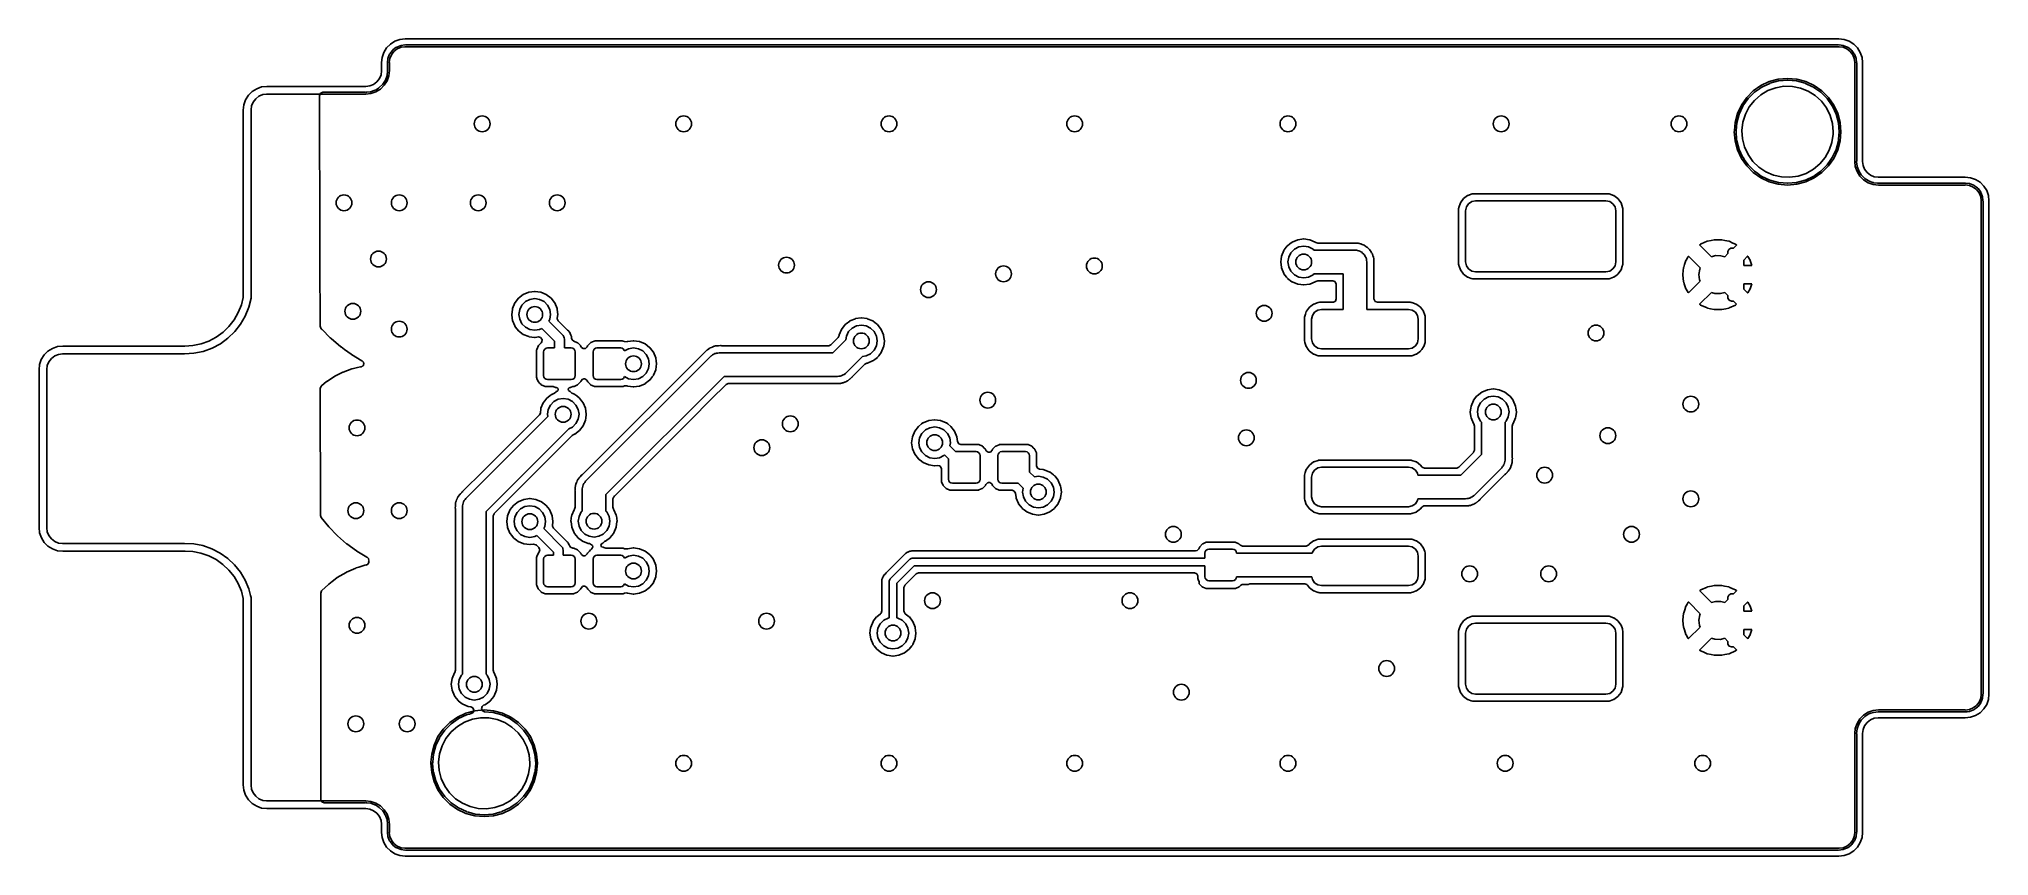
# Model space of a CAD drawing. Extents: x 124.6 to 173.9, y -108.3 to -87.7.
import ezdxf

# ---------------------------------------------------------------- set-up
doc = ezdxf.new("R2010")
doc.units = 0
doc.layers.add('BLACK', color=7, linetype='CONTINUOUS')

msp = doc.modelspace()

# ---------------------------------------------------------------- linework, layer by layer
at = {"layer": 'BLACK', "linetype": 'CONTINUOUS'}
for p, q in [((133.309, -87.9897), (133.381, -87.8759)), ((133.381, -87.8759), (133.476, -87.7809)), ((133.476, -87.7809), (133.59, -87.7094)), ((133.541, -87.9252), (133.616, -87.8676)), ((133.59, -87.7094), (133.716, -87.665)), ((133.616, -87.8676), (133.636, -87.8563)), ((133.636, -87.8563), (133.723, -87.8202)), ((133.746, -87.8603), (133.648, -87.9006)), ((133.716, -87.665), (133.85, -87.65)), ((133.723, -87.8202), (133.745, -87.8143)), ((133.745, -87.8143), (133.842, -87.8015)), ((133.745, -87.8143), (133.745, -87.8143)), ((133.842, -87.8475), (133.746, -87.8603)), ((133.842, -87.8015), (133.842, -87.8017)), ((133.842, -87.8017), (133.843, -87.8017)), ((133.85, -87.85), (133.842, -87.8475)), ((133.843, -87.8017), (133.85, -87.8047)), ((133.85, -87.65), (133.85, -87.65)), ((133.85, -87.65), (170.15, -87.65)), ((133.85, -87.8047), (133.86, -87.8005)), ((170.15, -87.85), (133.85, -87.85)), ((133.85, -87.85), (133.85, -87.85)), ((133.85, -87.85), (133.85, -87.85)), ((133.86, -87.8005), (133.872, -87.8005)), ((133.872, -87.8005), (133.876, -87.8006)), ((133.876, -87.8006), (133.876, -87.8005)), ((133.876, -87.8005), (170.14, -87.8005)), ((170.14, -87.8005), (170.15, -87.8047)), ((170.15, -87.65), (170.284, -87.665)), ((170.15, -87.8047), (170.156, -87.802)), ((170.158, -87.8475), (170.15, -87.85)), ((170.156, -87.802), (170.157, -87.8024)), ((170.157, -87.8024), (170.158, -87.8015)), ((170.158, -87.8015), (170.255, -87.8143)), ((170.254, -87.8603), (170.158, -87.8475)), ((170.352, -87.9006), (170.254, -87.8603)), ((170.255, -87.8143), (170.277, -87.8202)), ((170.277, -87.8202), (170.364, -87.8564)), ((170.284, -87.665), (170.41, -87.7094)), ((170.364, -87.8564), (170.384, -87.8677)), ((170.384, -87.8677), (170.459, -87.9252)), ((170.41, -87.7094), (170.524, -87.7809)), ((170.524, -87.7809), (170.619, -87.8759)), ((170.619, -87.8759), (170.691, -87.9897)), ((133.25, -88.25), (133.265, -88.1165)), ((133.25, -88.45), (133.25, -88.25)), ((133.25, -88.25), (133.25, -88.25)), ((133.265, -88.1165), (133.309, -87.9897)), ((133.4, -88.26), (133.405, -88.25)), ((133.4, -88.4236), (133.4, -88.26)), ((133.402, -88.2424), (133.414, -88.1449)), ((133.402, -88.2425), (133.402, -88.2424)), ((133.402, -88.2436), (133.402, -88.2425)), ((133.405, -88.25), (133.402, -88.2436)), ((133.414, -88.1449), (133.42, -88.1231)), ((133.42, -88.1231), (133.423, -88.1158)), ((133.423, -88.1158), (133.456, -88.0357)), ((133.46, -88.1456), (133.448, -88.2424)), ((133.448, -88.2424), (133.45, -88.25)), ((133.45, -88.25), (133.45, -88.25)), ((133.45, -88.25), (133.45, -88.25)), ((133.45, -88.25), (133.45, -88.45)), ((133.456, -88.0357), (133.468, -88.0162)), ((133.501, -88.0482), (133.46, -88.1456)), ((133.468, -88.0162), (133.469, -88.0142)), ((133.469, -88.0142), (133.485, -87.9932)), ((133.485, -87.9932), (133.525, -87.9412)), ((133.565, -87.9647), (133.501, -88.0482)), ((133.525, -87.9412), (133.541, -87.9252)), ((133.648, -87.9006), (133.565, -87.9647)), ((170.435, -87.9647), (170.352, -87.9006)), ((170.499, -88.0483), (170.435, -87.9647)), ((170.459, -87.9252), (170.475, -87.9412)), ((170.475, -87.9412), (170.532, -88.0162)), ((170.54, -88.1456), (170.499, -88.0483)), ((170.532, -88.0162), (170.544, -88.0358)), ((170.552, -88.2424), (170.54, -88.1456)), ((170.544, -88.0358), (170.58, -88.1231)), ((170.55, -88.25), (170.552, -88.2424)), ((170.55, -90.75), (170.55, -88.25)), ((170.58, -88.1231), (170.586, -88.145)), ((170.586, -88.145), (170.598, -88.2424)), ((170.598, -88.2428), (170.595, -88.25)), ((170.595, -88.25), (170.6, -88.26)), ((170.598, -88.2424), (170.598, -88.2424)), ((170.598, -88.2424), (170.598, -88.2428)), ((170.6, -88.2724), (170.599, -88.276)), ((170.599, -88.276), (170.6, -88.2764)), ((170.6, -88.26), (170.6, -88.2724)), ((170.6, -88.2764), (170.6, -90.74)), ((170.691, -87.9897), (170.735, -88.1165)), ((170.735, -88.1165), (170.75, -88.25)), ((170.75, -88.25), (170.75, -90.75)), ((130.09, -88.9094), (130.216, -88.865)), ((130.216, -88.865), (130.35, -88.85)), ((130.35, -88.85), (130.35, -88.85)), ((130.35, -88.85), (132.85, -88.85)), ((132.85, -88.85), (132.858, -88.8525)), ((132.858, -88.8525), (132.954, -88.8397)), ((132.954, -88.8397), (133.052, -88.7994)), ((133.052, -88.7994), (133.135, -88.7353)), ((133.135, -88.7353), (133.199, -88.6517)), ((133.195, -88.8831), (133.283, -88.7954)), ((133.199, -88.6517), (133.24, -88.5544)), ((133.319, -88.8241), (133.224, -88.9191)), ((133.24, -88.5544), (133.252, -88.4576)), ((133.252, -88.4576), (133.25, -88.45)), ((133.283, -88.7954), (133.349, -88.6904)), ((133.391, -88.7103), (133.319, -88.8241)), ((133.349, -88.6904), (133.39, -88.5733)), ((133.39, -88.5733), (133.391, -88.5684)), ((133.391, -88.5684), (133.401, -88.4721)), ((133.435, -88.5835), (133.391, -88.7103)), ((133.401, -88.424), (133.4, -88.4236)), ((133.4, -88.4276), (133.401, -88.424)), ((133.4, -88.44), (133.4, -88.4276)), ((133.405, -88.45), (133.4, -88.44)), ((133.401, -88.4721), (133.404, -88.4523)), ((133.401, -88.4721), (133.401, -88.4721)), ((133.404, -88.4523), (133.405, -88.45)), ((133.45, -88.45), (133.435, -88.5835)), ((133.45, -88.45), (133.45, -88.45)), ((133.45, -88.45), (133.45, -88.45)), ((167.982, -88.9658), (168.175, -88.8309)), ((168.175, -88.8309), (168.388, -88.7314)), ((168.233, -88.8528), (168.197, -88.8694)), ((168.4, -88.7749), (168.233, -88.8528)), ((168.388, -88.7314), (168.616, -88.6705)), ((168.404, -88.7733), (168.4, -88.7749)), ((168.4, -88.7749), (168.4, -88.7749)), ((168.623, -88.7144), (168.404, -88.7733)), ((168.759, -88.8486), (168.551, -88.8844)), ((168.616, -88.6705), (168.85, -88.65)), ((168.627, -88.714), (168.623, -88.7144)), ((168.846, -88.6949), (168.627, -88.714)), ((168.627, -88.714), (168.627, -88.714)), ((168.971, -88.8514), (168.759, -88.8486)), ((168.85, -88.6945), (168.846, -88.6949)), ((168.85, -88.65), (169.084, -88.6705)), ((168.854, -88.6949), (168.85, -88.6945)), ((169.073, -88.714), (168.854, -88.6949)), ((169.178, -88.8926), (168.971, -88.8514)), ((169.077, -88.7144), (169.073, -88.714)), ((169.073, -88.714), (169.073, -88.714)), ((169.296, -88.7733), (169.077, -88.7144)), ((169.084, -88.6705), (169.312, -88.7314)), ((169.3, -88.7749), (169.296, -88.7733)), ((169.467, -88.8528), (169.3, -88.7749)), ((169.3, -88.7749), (169.3, -88.7749)), ((169.312, -88.7314), (169.525, -88.8309)), ((169.503, -88.8694), (169.467, -88.8528)), ((169.525, -88.8309), (169.718, -88.9658)), ((129.75, -89.45), (129.765, -89.3165)), ((129.765, -89.3165), (129.809, -89.1897)), ((129.809, -89.1897), (129.881, -89.0759)), ((129.881, -89.0759), (129.976, -88.9809)), ((129.96, -89.3456), (129.948, -89.4424)), ((130.001, -89.2482), (129.96, -89.3456)), ((129.976, -88.9809), (130.09, -88.9094)), ((130.065, -89.1647), (130.001, -89.2482)), ((130.148, -89.1006), (130.065, -89.1647)), ((130.246, -89.0603), (130.148, -89.1006)), ((130.342, -89.0475), (130.246, -89.0603)), ((130.35, -89.05), (130.342, -89.0475)), ((132.85, -89.05), (130.35, -89.05)), ((130.35, -89.05), (130.35, -89.05)), ((130.35, -89.05), (130.35, -89.05)), ((131.68, -89.0872), (131.7, -89.0316)), ((131.683, -90), (131.68, -89.0872)), ((131.7, -89.0316), (131.751, -89.0019)), ((131.751, -89.0019), (131.767, -89.0005)), ((131.767, -89.0005), (132.84, -89.0005)), ((132.84, -89.0005), (132.85, -89.0047)), ((132.85, -89.0047), (132.852, -89.0037)), ((132.984, -89.0349), (132.85, -89.05)), ((132.85, -89.05), (132.85, -89.05)), ((132.85, -89.05), (132.85, -89.05)), ((132.852, -89.0037), (132.869, -89.0018)), ((132.869, -89.0018), (132.968, -88.9906)), ((132.968, -88.9906), (132.973, -88.9901)), ((132.968, -88.9906), (132.968, -88.9906)), ((132.973, -88.9901), (133.09, -88.9491)), ((133.11, -88.9905), (132.984, -89.0349)), ((133.09, -88.9491), (133.112, -88.9355)), ((133.224, -88.9191), (133.11, -88.9905)), ((133.112, -88.9355), (133.171, -88.8983)), ((133.171, -88.8983), (133.195, -88.8831)), ((167.581, -89.5383), (167.681, -89.325)), ((167.716, -89.3537), (167.623, -89.5535)), ((167.681, -89.325), (167.816, -89.1322)), ((167.718, -89.3507), (167.716, -89.3537)), ((167.719, -89.3473), (167.718, -89.3507)), ((167.718, -89.3507), (167.718, -89.3507)), ((167.85, -89.1609), (167.719, -89.3473)), ((167.816, -89.1322), (167.982, -88.9658)), ((168.011, -89), (167.85, -89.1609)), ((168.012, -89.205), (167.881, -89.371)), ((168.137, -88.9113), (168.011, -89)), ((168.171, -89.0656), (168.012, -89.205)), ((168.194, -88.8716), (168.137, -88.9113)), ((168.353, -88.9576), (168.171, -89.0656)), ((168.197, -88.8694), (168.194, -88.8716)), ((168.194, -88.8716), (168.194, -88.8716)), ((168.551, -88.8844), (168.353, -88.9576)), ((169.374, -88.971), (169.178, -88.8926)), ((169.553, -89.0837), (169.374, -88.971)), ((169.506, -88.8716), (169.503, -88.8694)), ((169.563, -88.9113), (169.506, -88.8716)), ((169.506, -88.8716), (169.506, -88.8716)), ((169.708, -89.2272), (169.553, -89.0837)), ((169.689, -89), (169.563, -88.9113)), ((169.85, -89.1609), (169.689, -89)), ((169.835, -89.3966), (169.708, -89.2272)), ((169.718, -88.9658), (169.884, -89.1322)), ((169.981, -89.3473), (169.85, -89.1609)), ((169.884, -89.1322), (170.019, -89.325)), ((169.982, -89.3507), (169.981, -89.3473)), ((169.984, -89.3537), (169.982, -89.3507)), ((169.982, -89.3507), (169.982, -89.3507)), ((170.077, -89.5535), (169.984, -89.3537)), ((170.019, -89.325), (170.119, -89.5383)), ((129.75, -94.2), (129.75, -89.45)), ((129.75, -89.45), (129.75, -89.45)), ((129.948, -89.4424), (129.95, -89.45)), ((129.95, -89.45), (129.95, -89.45)), ((129.95, -89.45), (129.95, -89.45)), ((129.95, -89.45), (129.95, -94.2)), ((167.503, -89.9698), (167.521, -89.7656)), ((167.521, -89.7656), (167.581, -89.5383)), ((167.564, -89.7733), (167.547, -89.9686)), ((167.623, -89.5535), (167.564, -89.7733)), ((167.72, -89.7599), (167.695, -89.9698)), ((167.783, -89.558), (167.72, -89.7599)), ((167.881, -89.371), (167.783, -89.558)), ((169.928, -89.5861), (169.835, -89.3966)), ((169.986, -89.7895), (169.928, -89.5861)), ((170.005, -90), (169.986, -89.7895)), ((170.136, -89.7733), (170.077, -89.5535)), ((170.119, -89.5383), (170.179, -89.7656)), ((170.155, -90), (170.136, -89.7733)), ((170.179, -89.7656), (170.2, -90)), ((131.688, -91.9488), (131.683, -90)), ((167.5, -90), (167.503, -89.9698)), ((167.521, -90.2344), (167.5, -90)), ((167.581, -90.4617), (167.521, -90.2344)), ((167.547, -89.9686), (167.545, -90)), ((167.545, -90), (167.545, -90.0038)), ((167.545, -90.0038), (167.561, -90.1876)), ((167.561, -90.1876), (167.564, -90.2267)), ((167.564, -90.2267), (167.623, -90.4465)), ((167.695, -89.9698), (167.709, -90.1807)), ((167.709, -90.1807), (167.761, -90.3855)), ((169.905, -90.4698), (169.973, -90.2696)), ((169.973, -90.2696), (170.003, -90.0604)), ((170.003, -90.0604), (170.005, -90)), ((170.077, -90.4465), (170.136, -90.2267)), ((170.179, -90.2344), (170.119, -90.4617)), ((170.136, -90.2267), (170.139, -90.1876)), ((170.139, -90.1876), (170.155, -90.0038)), ((170.155, -90.0038), (170.155, -90)), ((170.2, -90), (170.179, -90.2344)), ((167.681, -90.675), (167.581, -90.4617)), ((167.623, -90.4465), (167.719, -90.6527)), ((167.816, -90.8678), (167.681, -90.675)), ((167.719, -90.6527), (167.722, -90.6558)), ((167.722, -90.6558), (167.722, -90.6558)), ((167.722, -90.6558), (167.772, -90.7276)), ((167.761, -90.3855), (167.85, -90.5775)), ((167.772, -90.7276), (167.85, -90.8391)), ((167.85, -90.5775), (167.972, -90.7501)), ((167.85, -90.8391), (168.011, -91)), ((167.972, -90.7501), (168.123, -90.8975)), ((169.504, -90.9518), (169.667, -90.8167)), ((169.667, -90.8167), (169.802, -90.6542)), ((169.689, -91), (169.85, -90.8391)), ((169.802, -90.6542), (169.905, -90.4698)), ((169.85, -90.8391), (169.928, -90.7276)), ((170.019, -90.675), (169.884, -90.8678)), ((169.928, -90.7276), (169.978, -90.6558)), ((169.978, -90.6558), (169.981, -90.6527)), ((169.978, -90.6558), (169.978, -90.6558)), ((169.981, -90.6527), (170.077, -90.4465)), ((170.119, -90.4617), (170.019, -90.675)), ((170.565, -90.8835), (170.55, -90.75)), ((170.6, -90.74), (170.595, -90.75)), ((170.595, -90.75), (170.596, -90.7522)), ((170.596, -90.7522), (170.598, -90.7694)), ((170.598, -90.7694), (170.609, -90.8663)), ((170.75, -90.75), (170.748, -90.7576)), ((170.748, -90.7576), (170.76, -90.8544)), ((167.982, -91.0342), (167.816, -90.8678)), ((168.175, -91.1691), (167.982, -91.0342)), ((168.011, -91), (168.095, -91.0588)), ((168.095, -91.0588), (168.151, -91.0984)), ((168.123, -90.8975), (168.299, -91.015)), ((168.151, -91.0984), (168.197, -91.1306)), ((168.388, -91.2686), (168.175, -91.1691)), ((168.197, -91.1306), (168.201, -91.1322)), ((168.201, -91.1322), (168.201, -91.1322)), ((168.201, -91.1322), (168.4, -91.2251)), ((168.299, -91.015), (168.493, -91.0984)), ((168.616, -91.3295), (168.388, -91.2686)), ((168.4, -91.2251), (168.4, -91.2251)), ((168.4, -91.2251), (168.404, -91.2267)), ((168.404, -91.2267), (168.623, -91.2856)), ((168.493, -91.0984), (168.699, -91.145)), ((168.85, -91.35), (168.616, -91.3295)), ((168.623, -91.2856), (168.627, -91.286)), ((168.627, -91.286), (168.627, -91.286)), ((168.627, -91.286), (168.846, -91.3051)), ((168.699, -91.145), (168.91, -91.1533)), ((168.846, -91.3051), (168.85, -91.3055)), ((168.85, -91.3055), (168.854, -91.3051)), ((169.084, -91.3295), (168.85, -91.35)), ((168.854, -91.3051), (169.073, -91.286)), ((168.91, -91.1533), (169.12, -91.123)), ((169.073, -91.286), (169.077, -91.2856)), ((169.073, -91.286), (169.073, -91.286)), ((169.077, -91.2856), (169.296, -91.2267)), ((169.312, -91.2686), (169.084, -91.3295)), ((169.12, -91.123), (169.32, -91.0551)), ((169.296, -91.2267), (169.3, -91.2251)), ((169.3, -91.2251), (169.499, -91.1322)), ((169.3, -91.2251), (169.3, -91.2251)), ((169.525, -91.1691), (169.312, -91.2686)), ((169.32, -91.0551), (169.504, -90.9518)), ((169.499, -91.1322), (169.503, -91.1306)), ((169.499, -91.1322), (169.499, -91.1322)), ((169.503, -91.1306), (169.549, -91.0984)), ((169.718, -91.0342), (169.525, -91.1691)), ((169.549, -91.0984), (169.605, -91.0588)), ((169.605, -91.0588), (169.689, -91)), ((169.884, -90.8678), (169.718, -91.0342)), ((170.609, -91.0103), (170.565, -90.8835)), ((170.609, -90.8663), (170.61, -90.8733)), ((170.681, -91.1241), (170.609, -91.0103)), ((170.61, -90.8733), (170.612, -90.8779)), ((170.612, -90.8779), (170.642, -90.9642)), ((170.642, -90.9642), (170.651, -90.9904)), ((170.651, -90.9904), (170.717, -91.0954)), ((170.776, -91.2191), (170.681, -91.1241)), ((170.717, -91.0954), (170.805, -91.1831)), ((170.76, -90.8544), (170.801, -90.9517)), ((170.89, -91.2906), (170.776, -91.2191)), ((170.801, -90.9517), (170.865, -91.0353)), ((170.805, -91.1831), (170.833, -91.2008)), ((170.833, -91.2008), (170.906, -91.2465)), ((170.865, -91.0353), (170.948, -91.0994)), ((171.016, -91.335), (170.89, -91.2906)), ((170.906, -91.2465), (170.906, -91.2465)), ((170.906, -91.2465), (170.91, -91.2491)), ((170.91, -91.2491), (170.914, -91.2507)), ((170.914, -91.2507), (170.914, -91.2507)), ((170.914, -91.2507), (171.01, -91.2843)), ((170.948, -91.0994), (171.046, -91.1397)), ((171.01, -91.2843), (171.027, -91.2901)), ((171.15, -91.35), (171.016, -91.335)), ((171.027, -91.2901), (171.032, -91.2906)), ((171.032, -91.2906), (171.032, -91.2906)), ((171.032, -91.2906), (171.128, -91.3015)), ((171.046, -91.1397), (171.142, -91.1525)), ((171.128, -91.3015), (171.128, -91.3015)), ((171.128, -91.3015), (171.148, -91.3037)), ((171.142, -91.1525), (171.15, -91.15)), ((171.148, -91.3037), (171.15, -91.3047)), ((171.15, -91.15), (173.35, -91.15)), ((171.15, -91.3047), (171.16, -91.3005)), ((171.16, -91.3005), (171.172, -91.3005)), ((171.172, -91.3005), (171.176, -91.3006)), ((171.176, -91.3006), (171.176, -91.3005)), ((171.176, -91.3005), (173.34, -91.3005)), ((173.34, -91.3005), (173.35, -91.3047)), ((173.35, -91.15), (173.484, -91.165)), ((173.35, -91.3047), (173.356, -91.302)), ((173.356, -91.302), (173.357, -91.3024)), ((173.357, -91.3024), (173.358, -91.3015)), ((173.358, -91.3015), (173.455, -91.3143)), ((173.455, -91.3143), (173.477, -91.3202)), ((173.477, -91.3202), (173.564, -91.3564)), ((173.484, -91.165), (173.61, -91.2094)), ((173.61, -91.2094), (173.724, -91.2809)), ((173.724, -91.2809), (173.819, -91.3759)), ((160.567, -91.7973), (160.525, -91.9188)), ((160.644, -91.6937), (160.567, -91.7973)), ((160.747, -91.6172), (160.644, -91.6937)), ((160.719, -91.9043), (160.773, -91.8232)), ((160.753, -91.6151), (160.747, -91.6172)), ((160.864, -91.5763), (160.753, -91.6151)), ((160.753, -91.6151), (160.753, -91.6151)), ((160.773, -91.8232), (160.854, -91.769)), ((160.854, -91.769), (160.95, -91.75)), ((160.869, -91.5745), (160.864, -91.5763)), ((160.864, -91.5763), (160.864, -91.5763)), ((160.899, -91.5717), (160.869, -91.5745)), ((162.601, -91.5717), (160.899, -91.5717)), ((160.95, -91.75), (164.25, -91.75)), ((164.301, -91.5717), (162.601, -91.5717)), ((164.25, -91.75), (164.346, -91.769)), ((164.303, -91.5719), (164.301, -91.5717)), ((164.309, -91.5725), (164.303, -91.5719)), ((164.303, -91.5719), (164.303, -91.5719)), ((164.331, -91.5745), (164.309, -91.5725)), ((164.336, -91.5763), (164.331, -91.5745)), ((164.447, -91.6151), (164.336, -91.5763)), ((164.336, -91.5763), (164.336, -91.5763)), ((164.346, -91.769), (164.427, -91.8232)), ((164.427, -91.8232), (164.481, -91.9043)), ((164.453, -91.6172), (164.447, -91.6151)), ((164.447, -91.6151), (164.447, -91.6151)), ((164.556, -91.6937), (164.453, -91.6172)), ((164.633, -91.7973), (164.556, -91.6937)), ((164.675, -91.9188), (164.633, -91.7973)), ((173.35, -91.35), (171.15, -91.35)), ((173.358, -91.3475), (173.35, -91.35)), ((173.454, -91.3603), (173.358, -91.3475)), ((173.552, -91.4006), (173.454, -91.3603)), ((173.635, -91.4647), (173.552, -91.4006)), ((173.564, -91.3564), (173.584, -91.3677)), ((173.584, -91.3677), (173.659, -91.4252)), ((173.699, -91.5483), (173.635, -91.4647)), ((173.659, -91.4252), (173.675, -91.4412)), ((173.675, -91.4412), (173.732, -91.5162)), ((173.74, -91.6456), (173.699, -91.5483)), ((173.732, -91.5162), (173.744, -91.5358)), ((173.752, -91.7424), (173.74, -91.6456)), ((173.744, -91.5358), (173.78, -91.6231)), ((173.75, -91.75), (173.752, -91.7424)), ((173.75, -104.25), (173.75, -91.75)), ((173.78, -91.6231), (173.786, -91.645)), ((173.786, -91.645), (173.798, -91.7424)), ((173.798, -91.7428), (173.795, -91.75)), ((173.795, -91.75), (173.799, -91.76)), ((173.798, -91.7424), (173.798, -91.7424)), ((173.798, -91.7424), (173.798, -91.7428)), ((173.799, -91.76), (173.799, -91.7724)), ((173.799, -91.7724), (173.799, -91.776)), ((173.799, -91.776), (173.799, -91.7764)), ((173.799, -91.7764), (173.799, -104.24)), ((173.819, -91.3759), (173.891, -91.4897)), ((173.891, -91.4897), (173.935, -91.6165)), ((173.935, -91.6165), (173.95, -91.75)), ((173.95, -91.75), (173.95, -104.25)), ((131.69, -92.8307), (131.688, -91.9488)), ((160.524, -91.9241), (160.522, -91.9468)), ((160.522, -91.9468), (160.522, -91.9488)), ((160.522, -91.9488), (160.522, -93.3512)), ((160.525, -91.9188), (160.524, -91.9241)), ((160.7, -92), (160.719, -91.9043)), ((160.7, -93.3), (160.7, -92)), ((164.481, -91.9043), (164.5, -92)), ((164.5, -92), (164.5, -93.3)), ((164.678, -91.9488), (164.675, -91.9188)), ((164.678, -92.8687), (164.678, -91.9488)), ((156.304, -92.7983), (156.249, -92.8405)), ((156.308, -92.7949), (156.304, -92.7983)), ((156.304, -92.7983), (156.304, -92.7983)), ((156.449, -92.7366), (156.308, -92.7949)), ((156.455, -92.7358), (156.449, -92.7366)), ((156.594, -92.7174), (156.455, -92.7358)), ((156.455, -92.7358), (156.455, -92.7358)), ((156.6, -92.7167), (156.594, -92.7174)), ((156.606, -92.7174), (156.6, -92.7167)), ((156.745, -92.7358), (156.606, -92.7174)), ((156.751, -92.7366), (156.745, -92.7358)), ((156.745, -92.7358), (156.745, -92.7358)), ((156.892, -92.7949), (156.751, -92.7366)), ((156.896, -92.7983), (156.892, -92.7949)), ((156.903, -92.8038), (156.896, -92.7983)), ((156.896, -92.7983), (156.896, -92.7983)), ((156.956, -92.8217), (156.903, -92.8038)), ((166.811, -92.7755), (166.665, -92.8405)), ((166.819, -92.7727), (166.811, -92.7755)), ((166.918, -92.7517), (166.819, -92.7727)), ((166.993, -92.7359), (166.918, -92.7517)), ((167.002, -92.735), (166.993, -92.7359)), ((167.178, -92.735), (167.002, -92.735)), ((167.187, -92.7359), (167.178, -92.735)), ((167.262, -92.7517), (167.187, -92.7359)), ((167.361, -92.7727), (167.262, -92.7517)), ((167.369, -92.7755), (167.361, -92.7727)), ((167.468, -92.8197), (167.369, -92.7755)), ((131.691, -93.3), (131.69, -92.8307)), ((131.695, -94.8841), (131.691, -93.3)), ((156.026, -93.2285), (156.017, -93.3)), ((156.017, -93.3), (156.017, -93.3056)), ((156.017, -93.3056), (156.034, -93.4307)), ((156.036, -93.1547), (156.026, -93.2285)), ((156.037, -93.149), (156.036, -93.1547)), ((156.036, -93.1547), (156.036, -93.1547)), ((156.095, -93.0084), (156.037, -93.149)), ((156.107, -92.992), (156.095, -93.0084)), ((156.184, -92.8921), (156.107, -92.992)), ((156.188, -92.8876), (156.184, -92.8921)), ((156.249, -92.8405), (156.188, -92.8876)), ((156.2, -93.3), (156.22, -93.1764)), ((156.22, -93.4236), (156.2, -93.3)), ((156.22, -93.1764), (156.276, -93.0649)), ((156.276, -93.0649), (156.365, -92.9764)), ((156.365, -92.9764), (156.476, -92.9196)), ((156.476, -92.9196), (156.6, -92.9)), ((156.6, -92.9), (156.724, -92.9196)), ((156.724, -92.9196), (156.835, -92.9764)), ((156.835, -92.9764), (156.859, -93)), ((156.859, -93), (157.9, -93)), ((157.832, -92.8217), (156.956, -92.8217)), ((157.833, -92.8216), (157.832, -92.8217)), ((157.834, -92.8213), (157.833, -92.8216)), ((157.907, -92.8217), (157.834, -92.8213)), ((157.9, -93), (157.921, -93.0021)), ((157.908, -92.8217), (157.907, -92.8217)), ((157.907, -92.8217), (157.907, -92.8217)), ((157.937, -92.8217), (157.908, -92.8217)), ((157.921, -93.0021), (157.929, -93.0014)), ((157.929, -93.0014), (157.937, -93.0036)), ((157.938, -92.8219), (157.937, -92.8217)), ((157.937, -93.0036), (157.958, -93.0057)), ((157.939, -92.8219), (157.938, -92.8219)), ((157.948, -92.8219), (157.939, -92.8219)), ((157.965, -92.8221), (157.948, -92.8219)), ((157.958, -93.0057), (157.996, -93.0207)), ((157.971, -92.8221), (157.965, -92.8221)), ((157.965, -92.8221), (157.965, -92.8221)), ((157.977, -92.8239), (157.971, -92.8221)), ((158, -92.8307), (157.977, -92.8239)), ((157.996, -93.0207), (158.035, -93.032)), ((158.012, -92.8333), (158, -92.8307)), ((158.041, -92.8379), (158.012, -92.8333)), ((158.035, -93.032), (158.047, -93.0409)), ((158.047, -92.8405), (158.041, -92.8379)), ((158.065, -92.8492), (158.047, -92.8405)), ((158.047, -92.8405), (158.047, -92.8405)), ((158.047, -93.0409), (158.06, -93.0464)), ((158.06, -93.0464), (158.09, -93.074)), ((158.077, -92.8537), (158.065, -92.8492)), ((158.103, -92.8613), (158.077, -92.8537)), ((158.09, -93.074), (158.122, -93.0985)), ((158.108, -92.8647), (158.103, -92.8613)), ((158.128, -92.8777), (158.108, -92.8647)), ((158.122, -93.0985), (158.13, -93.1111)), ((158.138, -92.8834), (158.128, -92.8777)), ((158.13, -93.1111), (158.141, -93.1211)), ((158.165, -92.8961), (158.138, -92.8834)), ((158.141, -93.1211), (158.159, -93.1575)), ((158.159, -93.1575), (158.18, -93.192)), ((158.17, -92.9002), (158.165, -92.8961)), ((158.185, -92.9137), (158.17, -92.9002)), ((158.17, -92.9002), (158.17, -92.9002)), ((158.18, -93.192), (158.183, -93.2065)), ((158.183, -93.2065), (158.189, -93.2198)), ((158.195, -92.9214), (158.185, -92.9137)), ((158.189, -93.2198), (158.193, -93.2602)), ((158.193, -93.2602), (158.2, -93.3)), ((158.212, -92.9325), (158.195, -92.9214)), ((158.2, -93.3), (158.2, -94.5)), ((158.218, -92.9359), (158.212, -92.9325)), ((158.212, -92.9325), (158.212, -92.9325)), ((158.222, -92.9405), (158.218, -92.9359)), ((158.237, -92.9586), (158.222, -92.9405)), ((158.222, -92.9405), (158.222, -92.9405)), ((158.246, -92.967), (158.237, -92.9586)), ((158.268, -92.9868), (158.246, -92.967)), ((158.282, -93.0093), (158.268, -92.9868)), ((158.29, -93.0196), (158.282, -93.0093)), ((158.303, -93.035), (158.29, -93.0196)), ((158.307, -93.0397), (158.303, -93.035)), ((158.303, -93.035), (158.303, -93.035)), ((158.32, -93.067), (158.307, -93.0397)), ((158.325, -93.0773), (158.32, -93.067)), ((158.338, -93.0975), (158.325, -93.0773)), ((158.341, -93.1027), (158.338, -93.0975)), ((158.338, -93.0975), (158.338, -93.0975)), ((158.343, -93.1086), (158.341, -93.1027)), ((158.348, -93.1282), (158.343, -93.1086)), ((158.353, -93.1402), (158.348, -93.1282)), ((158.361, -93.1588), (158.353, -93.1402)), ((158.364, -93.1644), (158.361, -93.1588)), ((158.365, -93.1705), (158.364, -93.1644)), ((158.368, -93.1941), (158.365, -93.1705)), ((158.365, -93.1705), (158.365, -93.1705)), ((158.371, -93.2056), (158.368, -93.1941)), ((158.379, -93.2344), (158.371, -93.2056)), ((158.378, -93.3073), (158.379, -93.2624)), ((158.378, -93.3078), (158.378, -93.3073)), ((158.378, -94.2352), (158.378, -93.3078)), ((158.379, -93.2624), (158.379, -93.2344)), ((160.719, -93.3957), (160.7, -93.3)), ((164.5, -93.3), (164.481, -93.3957)), ((164.678, -93.3512), (164.678, -92.8687)), ((166.276, -93.2624), (166.244, -93.3595)), ((166.279, -93.2541), (166.276, -93.2624)), ((166.315, -93.192), (166.279, -93.2541)), ((166.334, -93.1597), (166.315, -93.192)), ((166.336, -93.1576), (166.334, -93.1597)), ((166.338, -93.157), (166.336, -93.1576)), ((166.349, -93.1622), (166.338, -93.157)), ((166.639, -93.4515), (166.349, -93.1622)), ((166.633, -92.8584), (166.626, -92.8687)), ((166.626, -92.8687), (166.626, -92.8732)), ((166.626, -92.8732), (166.922, -93.1688)), ((166.641, -92.852), (166.633, -92.8584)), ((166.649, -92.8475), (166.641, -92.852)), ((166.665, -92.8405), (166.649, -92.8475)), ((166.922, -93.1688), (167.024, -93.1395)), ((167.024, -93.1395), (167.162, -93.1403)), ((167.162, -93.1403), (167.258, -93.1691)), ((167.258, -93.1691), (167.34, -93.0872)), ((167.34, -93.0365), (167.36, -92.9809)), ((167.34, -93.0872), (167.34, -93.0365)), ((167.36, -92.9809), (167.411, -92.9513)), ((167.411, -92.9513), (167.427, -92.95)), ((167.427, -92.95), (167.477, -92.95)), ((167.533, -92.8483), (167.468, -92.8197)), ((167.468, -92.8197), (167.468, -92.8197)), ((167.477, -92.95), (167.553, -92.8743)), ((167.537, -92.8509), (167.533, -92.8483)), ((167.554, -92.8632), (167.537, -92.8509)), ((167.553, -92.8743), (167.556, -92.8674)), ((167.556, -92.8674), (167.554, -92.8632)), ((167.837, -93.1558), (167.74, -93.2528)), ((167.74, -93.2528), (167.74, -93.39)), ((167.84, -93.1553), (167.837, -93.1558)), ((167.846, -93.1599), (167.84, -93.1553)), ((167.902, -93.2558), (167.846, -93.1599)), ((167.904, -93.2605), (167.902, -93.2558)), ((167.946, -93.39), (167.904, -93.2605)), ((156.034, -93.4307), (156.037, -93.451)), ((156.037, -93.451), (156.095, -93.5916)), ((156.095, -93.5916), (156.098, -93.5961)), ((156.098, -93.5961), (156.098, -93.5961)), ((156.098, -93.5961), (156.165, -93.6828)), ((156.165, -93.6828), (156.188, -93.7124)), ((156.188, -93.7124), (156.192, -93.7159)), ((156.192, -93.7159), (156.302, -93.8005)), ((156.276, -93.5351), (156.22, -93.4236)), ((156.365, -93.6236), (156.276, -93.5351)), ((156.302, -93.8005), (156.308, -93.8051)), ((156.476, -93.6804), (156.365, -93.6236)), ((156.6, -93.7), (156.476, -93.6804)), ((156.724, -93.6804), (156.6, -93.7)), ((156.835, -93.6236), (156.724, -93.6804)), ((156.859, -93.6), (156.835, -93.6236)), ((157.6, -93.6), (156.859, -93.6)), ((156.892, -93.8051), (156.898, -93.8005)), ((156.898, -93.8005), (156.903, -93.7962)), ((156.903, -93.7962), (156.956, -93.7783)), ((156.956, -93.7783), (157.335, -93.7783)), ((157.335, -93.7783), (157.391, -93.7985)), ((157.391, -93.7985), (157.42, -93.8498)), ((157.6, -94.5), (157.6, -93.6)), ((160.522, -93.3512), (160.525, -93.3812)), ((160.525, -93.3812), (160.526, -93.3861)), ((160.526, -93.3861), (160.526, -93.3861)), ((160.526, -93.3861), (160.535, -93.4096)), ((160.535, -93.4096), (160.567, -93.5027)), ((160.567, -93.5027), (160.644, -93.6063)), ((160.644, -93.6063), (160.747, -93.6828)), ((160.773, -93.4768), (160.719, -93.3957)), ((160.747, -93.6828), (160.753, -93.6849)), ((160.753, -93.6849), (160.753, -93.6849)), ((160.753, -93.6849), (160.842, -93.7159)), ((160.854, -93.531), (160.773, -93.4768)), ((160.842, -93.7159), (160.869, -93.7255)), ((160.95, -93.55), (160.854, -93.531)), ((160.869, -93.7255), (160.891, -93.7275)), ((160.891, -93.7275), (160.897, -93.7281)), ((160.897, -93.7281), (160.897, -93.7281)), ((160.897, -93.7281), (160.899, -93.7283)), ((160.899, -93.7283), (162.599, -93.7283)), ((164.25, -93.55), (160.95, -93.55)), ((162.599, -93.7283), (164.301, -93.7283)), ((164.346, -93.531), (164.25, -93.55)), ((164.301, -93.7283), (164.331, -93.7255)), ((164.331, -93.7255), (164.358, -93.7159)), ((164.427, -93.4768), (164.346, -93.531)), ((164.358, -93.7159), (164.447, -93.6849)), ((164.481, -93.3957), (164.427, -93.4768)), ((164.447, -93.6849), (164.453, -93.6828)), ((164.447, -93.6849), (164.447, -93.6849)), ((164.453, -93.6828), (164.532, -93.6245)), ((164.532, -93.6245), (164.556, -93.6063)), ((164.556, -93.6063), (164.633, -93.5027)), ((164.633, -93.5027), (164.665, -93.4096)), ((164.665, -93.4096), (164.674, -93.3861)), ((164.674, -93.3861), (164.675, -93.3812)), ((164.674, -93.3861), (164.674, -93.3861)), ((164.675, -93.3812), (164.678, -93.3595)), ((164.678, -93.3532), (164.678, -93.3512)), ((164.678, -93.3595), (164.678, -93.3532)), ((164.678, -93.3532), (164.678, -93.3532)), ((166.219, -93.4395), (166.201, -93.6126)), ((166.201, -93.6126), (166.201, -93.6155)), ((166.201, -93.6155), (166.201, -93.6245)), ((166.201, -93.6245), (166.219, -93.8005)), ((166.221, -93.4307), (166.219, -93.4395)), ((166.219, -93.8005), (166.221, -93.8093)), ((166.244, -93.3595), (166.221, -93.4307)), ((166.345, -94.0819), (166.639, -93.7878)), ((166.605, -93.6141), (166.626, -93.4782)), ((166.623, -93.7504), (166.605, -93.6141)), ((166.639, -93.7878), (166.623, -93.7504)), ((166.626, -93.4782), (166.639, -93.4515)), ((167.74, -93.39), (167.946, -93.39)), ((129.704, -94.3881), (129.751, -94.2017)), ((129.751, -94.2017), (129.75, -94.2)), ((129.948, -94.2174), (129.891, -94.4488)), ((129.95, -94.2), (129.947, -94.2085)), ((129.947, -94.2085), (129.948, -94.2174)), ((129.948, -94.2174), (129.948, -94.2174)), ((136.715, -94.2207), (136.634, -94.3263)), ((136.719, -94.2162), (136.715, -94.2207)), ((136.839, -94.1235), (136.719, -94.2162)), ((136.98, -94.0652), (136.839, -94.1235)), ((136.896, -94.305), (137.007, -94.2482)), ((136.986, -94.0644), (136.98, -94.0652)), ((137.125, -94.046), (136.986, -94.0644)), ((136.986, -94.0644), (136.986, -94.0644)), ((137.007, -94.2482), (137.131, -94.2286)), ((137.131, -94.0453), (137.125, -94.046)), ((137.137, -94.046), (137.131, -94.0453)), ((137.131, -94.2286), (137.255, -94.2482)), ((137.276, -94.0644), (137.137, -94.046)), ((137.255, -94.2482), (137.366, -94.305)), ((137.282, -94.0652), (137.276, -94.0644)), ((137.276, -94.0644), (137.276, -94.0644)), ((137.423, -94.1235), (137.282, -94.0652)), ((137.543, -94.2162), (137.423, -94.1235)), ((137.547, -94.2207), (137.543, -94.2162)), ((137.628, -94.3263), (137.547, -94.2207)), ((156.308, -93.8051), (156.449, -93.8634)), ((156.449, -93.8634), (156.455, -93.8642)), ((156.455, -93.8642), (156.455, -93.8642)), ((156.455, -93.8642), (156.594, -93.8825)), ((156.594, -93.8825), (156.6, -93.8833)), ((156.6, -93.8833), (156.606, -93.8825)), ((156.606, -93.8825), (156.745, -93.8642)), ((156.745, -93.8642), (156.751, -93.8634)), ((156.745, -93.8642), (156.745, -93.8642)), ((156.751, -93.8634), (156.892, -93.8051)), ((157.401, -94.2908), (157.35, -94.3204)), ((157.422, -94.2352), (157.401, -94.2908)), ((157.42, -93.8498), (157.422, -93.8648)), ((157.422, -93.8648), (157.422, -94.2352)), ((158.38, -94.2502), (158.378, -94.2352)), ((158.409, -94.3015), (158.38, -94.2502)), ((166.221, -93.8093), (166.234, -93.8495)), ((166.234, -93.8495), (166.276, -93.9776)), ((166.276, -93.9776), (166.279, -93.9859)), ((166.279, -93.9859), (166.331, -94.0753)), ((166.331, -94.0753), (166.341, -94.0833)), ((166.341, -94.0833), (166.343, -94.0833)), ((166.343, -94.0833), (166.345, -94.0819)), ((166.922, -94.0706), (166.631, -94.3618)), ((167.012, -94.0988), (166.922, -94.0706)), ((167.15, -94.1013), (167.012, -94.0988)), ((167.259, -94.0716), (167.15, -94.1013)), ((167.34, -94.1528), (167.259, -94.0716)), ((167.34, -94.2035), (167.34, -94.1528)), ((167.341, -94.2185), (167.34, -94.2035)), ((167.371, -94.2698), (167.341, -94.2185)), ((167.427, -94.29), (167.371, -94.2698)), ((167.477, -94.29), (167.427, -94.29)), ((167.555, -94.3676), (167.477, -94.29)), ((167.74, -93.85), (167.74, -93.9872)), ((167.946, -93.85), (167.74, -93.85)), ((167.74, -93.9872), (167.834, -94.0817)), ((167.834, -94.0817), (167.841, -94.0845)), ((167.841, -94.0845), (167.844, -94.0832)), ((167.844, -94.0832), (167.902, -93.9842)), ((167.902, -93.9842), (167.904, -93.9795)), ((167.904, -93.9795), (167.946, -93.85)), ((129.389, -94.933), (129.519, -94.7667)), ((129.519, -94.7667), (129.625, -94.5838)), ((129.625, -94.5838), (129.704, -94.3881)), ((129.801, -94.6699), (129.682, -94.8765)), ((129.891, -94.4488), (129.801, -94.6699)), ((136.564, -94.5041), (136.548, -94.6286)), ((136.548, -94.6286), (136.548, -94.6342)), ((136.548, -94.6342), (136.56, -94.7202)), ((136.56, -94.7202), (136.568, -94.7796)), ((136.567, -94.4833), (136.564, -94.5041)), ((136.568, -94.4776), (136.567, -94.4833)), ((136.567, -94.4833), (136.567, -94.4833)), ((136.626, -94.337), (136.568, -94.4776)), ((136.568, -94.7796), (136.626, -94.9202)), ((136.634, -94.3263), (136.626, -94.337)), ((136.731, -94.6286), (136.751, -94.505)), ((136.751, -94.7522), (136.731, -94.6286)), ((136.751, -94.505), (136.807, -94.3935)), ((136.807, -94.8637), (136.751, -94.7522)), ((136.807, -94.3935), (136.896, -94.305)), ((137.366, -94.305), (137.455, -94.3935)), ((137.455, -94.3935), (137.511, -94.505)), ((137.511, -94.7522), (137.485, -94.8034)), ((137.511, -94.505), (137.531, -94.6286)), ((137.531, -94.6286), (137.511, -94.7522)), ((137.636, -94.337), (137.628, -94.3263)), ((137.694, -94.4776), (137.636, -94.337)), ((137.695, -94.4833), (137.694, -94.4776)), ((137.698, -94.5041), (137.695, -94.4833)), ((137.695, -94.4833), (137.695, -94.4833)), ((137.714, -94.6286), (137.698, -94.5041)), ((137.702, -94.7202), (137.714, -94.6342)), ((137.702, -94.739), (137.702, -94.7202)), ((137.727, -94.7927), (137.702, -94.739)), ((137.714, -94.6342), (137.714, -94.6286)), ((145.249, -94.7366), (145.108, -94.7949)), ((145.255, -94.7358), (145.249, -94.7366)), ((145.394, -94.7174), (145.255, -94.7358)), ((145.255, -94.7358), (145.255, -94.7358)), ((145.4, -94.7167), (145.394, -94.7174)), ((145.406, -94.7174), (145.4, -94.7167)), ((145.545, -94.7358), (145.406, -94.7174)), ((145.551, -94.7366), (145.545, -94.7358)), ((145.545, -94.7358), (145.545, -94.7358)), ((145.692, -94.7949), (145.551, -94.7366)), ((156.624, -94.6741), (156.622, -94.6968)), ((156.622, -94.6968), (156.622, -94.6988)), ((156.622, -94.6988), (156.622, -95.3012)), ((156.625, -94.6688), (156.624, -94.6741)), ((156.641, -94.623), (156.625, -94.6688)), ((156.665, -94.5534), (156.641, -94.623)), ((156.667, -94.5473), (156.665, -94.5534)), ((156.665, -94.5534), (156.665, -94.5534)), ((156.744, -94.4437), (156.667, -94.5473)), ((156.847, -94.3672), (156.744, -94.4437)), ((156.8, -94.75), (156.819, -94.6543)), ((156.8, -95.25), (156.8, -94.75)), ((156.819, -94.6543), (156.873, -94.5732)), ((156.853, -94.3651), (156.847, -94.3672)), ((156.964, -94.3263), (156.853, -94.3651)), ((156.853, -94.3651), (156.853, -94.3651)), ((156.873, -94.5732), (156.954, -94.519)), ((156.954, -94.519), (157.05, -94.5)), ((156.969, -94.3245), (156.964, -94.3263)), ((156.964, -94.3263), (156.964, -94.3263)), ((156.999, -94.3217), (156.969, -94.3245)), ((157.335, -94.3217), (156.999, -94.3217)), ((157.05, -94.5), (157.6, -94.5)), ((157.35, -94.3204), (157.335, -94.3217)), ((158.2, -94.5), (159.25, -94.5)), ((158.465, -94.3217), (158.409, -94.3015)), ((159.301, -94.3217), (158.465, -94.3217)), ((159.25, -94.5), (159.346, -94.519)), ((159.303, -94.3219), (159.301, -94.3217)), ((159.309, -94.3225), (159.303, -94.3219)), ((159.303, -94.3219), (159.303, -94.3219)), ((159.331, -94.3245), (159.309, -94.3225)), ((159.336, -94.3263), (159.331, -94.3245)), ((159.447, -94.3651), (159.336, -94.3263)), ((159.336, -94.3263), (159.336, -94.3263)), ((159.346, -94.519), (159.427, -94.5732)), ((159.427, -94.5732), (159.481, -94.6543)), ((159.453, -94.3672), (159.447, -94.3651)), ((159.447, -94.3651), (159.447, -94.3651)), ((159.461, -94.3731), (159.453, -94.3672)), ((159.556, -94.4437), (159.461, -94.3731)), ((159.481, -94.6543), (159.5, -94.75)), ((159.5, -94.75), (159.5, -95.25)), ((159.633, -94.5473), (159.556, -94.4437)), ((159.635, -94.5534), (159.633, -94.5473)), ((159.659, -94.623), (159.635, -94.5534)), ((159.635, -94.5534), (159.635, -94.5534)), ((159.675, -94.6688), (159.659, -94.623)), ((159.678, -94.6988), (159.675, -94.6688)), ((159.678, -95.3012), (159.678, -94.6988)), ((166.631, -94.3618), (166.626, -94.3731)), ((166.626, -94.3731), (166.627, -94.3775)), ((166.627, -94.3775), (166.641, -94.388)), ((166.641, -94.388), (166.649, -94.3925)), ((166.649, -94.3925), (166.712, -94.4203)), ((166.712, -94.4203), (166.811, -94.4645)), ((166.811, -94.4645), (166.819, -94.4673)), ((166.819, -94.4673), (166.895, -94.4833)), ((166.895, -94.4833), (166.993, -94.5041)), ((166.993, -94.5041), (167.002, -94.505)), ((167.002, -94.505), (167.178, -94.505)), ((167.178, -94.505), (167.187, -94.5041)), ((167.187, -94.5041), (167.285, -94.4833)), ((167.285, -94.4833), (167.361, -94.4673)), ((167.361, -94.4673), (167.369, -94.4645)), ((167.369, -94.4645), (167.533, -94.3917)), ((167.533, -94.3917), (167.537, -94.3891)), ((167.537, -94.3891), (167.552, -94.3783)), ((167.552, -94.3783), (167.556, -94.372)), ((167.556, -94.372), (167.555, -94.3676)), ((128.88, -95.3029), (129.067, -95.2038)), ((129.067, -95.2038), (129.238, -95.0797)), ((129.364, -95.2301), (129.171, -95.3702)), ((129.238, -95.0797), (129.389, -94.933)), ((129.535, -95.0644), (129.364, -95.2301)), ((129.682, -94.8765), (129.535, -95.0644)), ((131.695, -94.9235), (131.695, -94.8841)), ((131.717, -94.9801), (131.695, -94.9235)), ((131.742, -95.0094), (131.717, -94.9801)), ((131.747, -95.0141), (131.742, -95.0094)), ((131.955, -95.2196), (131.747, -95.0141)), ((131.973, -95.2373), (131.955, -95.2196)), ((131.978, -95.2417), (131.973, -95.2373)), ((132.22, -95.4471), (131.978, -95.2417)), ((136.626, -94.9202), (136.629, -94.9247)), ((136.629, -94.9247), (136.629, -94.9247)), ((136.629, -94.9247), (136.647, -94.9484)), ((136.647, -94.9484), (136.719, -95.041)), ((136.719, -95.041), (136.839, -95.1337)), ((136.896, -94.9522), (136.807, -94.8637)), ((136.839, -95.1337), (136.98, -95.192)), ((137.007, -95.009), (136.896, -94.9522)), ((136.98, -95.192), (136.986, -95.1928)), ((136.986, -95.1928), (136.986, -95.1928)), ((136.986, -95.1928), (137.125, -95.2111)), ((137.131, -95.0286), (137.007, -95.009)), ((137.125, -95.2111), (137.131, -95.2119)), ((137.255, -95.009), (137.131, -95.0286)), ((137.131, -95.2119), (137.137, -95.2111)), ((137.137, -95.2111), (137.222, -95.2)), ((137.222, -95.2), (137.279, -95.2128)), ((137.306, -94.983), (137.255, -95.009)), ((137.279, -95.2128), (137.315, -95.2597)), ((137.629, -95.3062), (137.306, -94.983)), ((137.315, -95.2597), (137.313, -95.3188)), ((137.485, -94.8034), (137.846, -95.1638)), ((137.953, -95.0188), (137.727, -94.7927)), ((137.846, -95.1638), (137.859, -95.1819)), ((137.859, -95.1819), (137.863, -95.185)), ((137.863, -95.185), (137.864, -95.1877)), ((137.864, -95.1877), (137.868, -95.193)), ((137.868, -95.193), (137.874, -95.2236)), ((137.874, -95.2236), (137.883, -95.2536)), ((137.883, -95.2536), (137.883, -95.4786)), ((137.962, -95.0264), (137.953, -95.0188)), ((137.986, -95.045), (137.962, -95.0264)), ((137.992, -95.0545), (137.986, -95.045)), ((138.004, -95.0703), (137.992, -95.0545)), ((138.01, -95.0759), (138.004, -95.0703)), ((138.014, -95.0808), (138.01, -95.0759)), ((138.024, -95.1048), (138.014, -95.0808)), ((138.025, -95.1066), (138.024, -95.1048)), ((138.031, -95.1179), (138.025, -95.1066)), ((138.046, -95.1418), (138.031, -95.1179)), ((138.047, -95.1496), (138.046, -95.1418)), ((138.048, -95.1548), (138.047, -95.1496)), ((138.054, -95.1731), (138.048, -95.1548)), ((138.059, -95.1853), (138.054, -95.1731)), ((138.059, -95.1933), (138.059, -95.1853)), ((138.06, -95.2045), (138.059, -95.1933)), ((138.059, -95.1933), (138.059, -95.1933)), ((138.06, -95.2135), (138.06, -95.2045)), ((138.06, -95.2147), (138.06, -95.2135)), ((138.06, -95.2194), (138.06, -95.2147)), ((138.061, -95.2213), (138.06, -95.2194)), ((138.061, -95.2252), (138.061, -95.2213)), ((138.061, -95.2292), (138.061, -95.2252)), ((138.061, -95.2295), (138.061, -95.2292)), ((138.076, -95.2709), (138.061, -95.2295)), ((138.121, -95.3027), (138.076, -95.2709)), ((144.81, -95.2135), (144.627, -95.3964)), ((144.676, -95.6), (145.005, -95.2712)), ((144.835, -95.1636), (144.81, -95.2135)), ((144.836, -95.1547), (144.835, -95.1636)), ((144.837, -95.149), (144.836, -95.1547)), ((144.84, -95.1418), (144.837, -95.149)), ((144.893, -95.0136), (144.84, -95.1418)), ((144.895, -95.0084), (144.893, -95.0136)), ((144.988, -94.8876), (144.895, -95.0084)), ((145.018, -94.864), (144.988, -94.8876)), ((145.005, -95.2712), (145.02, -95.1764)), ((145.104, -94.7983), (145.018, -94.864)), ((145.02, -95.1764), (145.076, -95.0649)), ((145.076, -95.0649), (145.165, -94.9764)), ((145.108, -94.7949), (145.104, -94.7983)), ((145.104, -94.7983), (145.104, -94.7983)), ((145.165, -94.9764), (145.276, -94.9196)), ((145.276, -94.9196), (145.4, -94.9)), ((145.4, -94.9), (145.524, -94.9196)), ((145.524, -94.9196), (145.635, -94.9764)), ((145.635, -94.9764), (145.724, -95.0649)), ((145.696, -94.7983), (145.692, -94.7949)), ((145.782, -94.864), (145.696, -94.7983)), ((145.696, -94.7983), (145.696, -94.7983)), ((145.724, -95.0649), (145.78, -95.1764)), ((145.78, -95.1764), (145.8, -95.3)), ((145.812, -94.8876), (145.782, -94.864)), ((145.905, -95.0084), (145.812, -94.8876)), ((145.963, -95.149), (145.905, -95.0084)), ((145.964, -95.1547), (145.963, -95.149)), ((145.972, -95.2162), (145.964, -95.1547)), ((145.964, -95.1547), (145.964, -95.1547)), ((145.983, -95.3), (145.972, -95.2162)), ((156.819, -95.3457), (156.8, -95.25)), ((159.5, -95.25), (159.481, -95.3457)), ((124.594, -95.8965), (124.638, -95.7697)), ((124.638, -95.7697), (124.71, -95.6559)), ((124.71, -95.6559), (124.805, -95.5609)), ((124.805, -95.5609), (124.919, -95.4894)), ((124.894, -95.7447), (124.83, -95.8283)), ((124.977, -95.6806), (124.894, -95.7447)), ((124.919, -95.4894), (125.046, -95.445)), ((125.075, -95.6403), (124.977, -95.6806)), ((125.046, -95.445), (125.179, -95.4299)), ((125.171, -95.6275), (125.075, -95.6403)), ((125.179, -95.63), (125.171, -95.6275)), ((125.179, -95.4299), (125.179, -95.43)), ((125.179, -95.43), (125.179, -95.43)), ((125.179, -95.43), (125.179, -95.43)), ((125.179, -95.43), (128.265, -95.43)), ((128.265, -95.63), (125.179, -95.63)), ((128.265, -95.43), (128.265, -95.43)), ((128.265, -95.43), (128.265, -95.43)), ((128.265, -95.43), (128.274, -95.433)), ((128.503, -95.6133), (128.265, -95.63)), ((128.265, -95.63), (128.265, -95.63)), ((128.274, -95.433), (128.475, -95.4189)), ((128.475, -95.4189), (128.682, -95.3751)), ((128.736, -95.5638), (128.503, -95.6133)), ((128.682, -95.3751), (128.88, -95.3029)), ((128.96, -95.4822), (128.736, -95.5638)), ((129.171, -95.3702), (128.96, -95.4822)), ((132.226, -95.4511), (132.22, -95.4471)), ((132.311, -95.513), (132.226, -95.4511)), ((132.483, -95.6375), (132.311, -95.513)), ((132.488, -95.6411), (132.483, -95.6375)), ((132.751, -95.8022), (132.488, -95.6411)), ((137.181, -95.5135), (137.178, -95.5373)), ((137.178, -95.5373), (137.178, -96.2199)), ((137.222, -95.4186), (137.181, -95.5135)), ((137.294, -95.3468), (137.222, -95.4186)), ((137.313, -95.3188), (137.294, -95.3468)), ((137.356, -95.5786), (137.364, -95.5403)), ((137.356, -96.1786), (137.356, -95.5786)), ((137.364, -95.5403), (137.385, -95.5079)), ((137.385, -95.5079), (137.418, -95.4862)), ((137.418, -95.4862), (137.456, -95.4786)), ((137.456, -95.4786), (137.629, -95.4786)), ((137.629, -95.4786), (137.629, -95.3062)), ((137.883, -95.4786), (138.056, -95.4786)), ((138.056, -95.4786), (138.094, -95.4862)), ((138.094, -95.4862), (138.127, -95.5079)), ((138.121, -95.3031), (138.121, -95.3027)), ((138.216, -95.345), (138.121, -95.3031)), ((138.127, -95.5079), (138.148, -95.5403)), ((138.148, -95.5403), (138.156, -95.5786)), ((138.156, -95.5786), (138.156, -96.1786)), ((138.222, -95.3506), (138.216, -95.345)), ((138.223, -95.3522), (138.222, -95.3506)), ((138.289, -95.4182), (138.223, -95.3522)), ((138.293, -95.4255), (138.289, -95.4182)), ((138.302, -95.4466), (138.293, -95.4255)), ((138.311, -95.4625), (138.302, -95.4466)), ((138.36, -95.4955), (138.311, -95.4625)), ((141.42, -95.6041), (138.338, -98.6856)), ((138.371, -95.4943), (138.36, -95.4955)), ((138.399, -95.4949), (138.371, -95.4943)), ((138.403, -95.4909), (138.399, -95.4949)), ((138.419, -95.4891), (138.403, -95.4909)), ((138.46, -95.4465), (138.419, -95.4891)), ((138.419, -98.8565), (141.588, -95.6879)), ((138.469, -95.426), (138.46, -95.4465)), ((138.472, -95.4186), (138.469, -95.426)), ((138.469, -95.426), (138.469, -95.426)), ((138.546, -95.3453), (138.472, -95.4186)), ((138.553, -95.342), (138.546, -95.3453)), ((138.635, -95.3058), (138.553, -95.342)), ((138.553, -95.342), (138.553, -95.342)), ((138.606, -95.5786), (138.614, -95.5403)), ((138.606, -96.1786), (138.606, -95.5786)), ((138.614, -95.5403), (138.635, -95.5079)), ((138.64, -95.3032), (138.635, -95.3058)), ((138.635, -95.3058), (138.635, -95.3058)), ((138.635, -95.5079), (138.668, -95.4862)), ((138.654, -95.3015), (138.64, -95.3032)), ((138.662, -95.3006), (138.654, -95.3015)), ((138.665, -95.3003), (138.662, -95.3006)), ((138.662, -95.3006), (138.662, -95.3006)), ((139.01, -95.3003), (138.665, -95.3003)), ((138.668, -95.4862), (138.706, -95.4786)), ((138.706, -95.4786), (139.306, -95.4786)), ((139.347, -95.3003), (139.01, -95.3003)), ((139.306, -95.4786), (139.344, -95.4862)), ((139.344, -95.4862), (139.377, -95.5079)), ((139.371, -95.3031), (139.347, -95.3003)), ((139.404, -95.3176), (139.371, -95.3031)), ((139.377, -95.5079), (139.398, -95.5403)), ((139.398, -95.5403), (139.401, -95.5524)), ((139.401, -95.5524), (139.507, -95.4982)), ((139.413, -95.321), (139.404, -95.3176)), ((139.469, -95.3186), (139.413, -95.321)), ((139.471, -95.3185), (139.469, -95.3188)), ((139.469, -95.3188), (139.469, -95.3186)), ((139.472, -95.3184), (139.471, -95.3185)), ((139.475, -95.3174), (139.472, -95.3184)), ((139.48, -95.3152), (139.475, -95.3174)), ((139.486, -95.3144), (139.48, -95.3152)), ((139.625, -95.296), (139.486, -95.3144)), ((139.486, -95.3144), (139.486, -95.3144)), ((139.507, -95.4982), (139.631, -95.4786)), ((139.631, -95.2953), (139.625, -95.296)), ((139.637, -95.296), (139.631, -95.2953)), ((139.631, -95.4786), (139.755, -95.4982)), ((139.776, -95.3144), (139.637, -95.296)), ((139.755, -95.4982), (139.866, -95.555)), ((139.782, -95.3152), (139.776, -95.3144)), ((139.776, -95.3144), (139.776, -95.3144)), ((139.923, -95.3735), (139.782, -95.3152)), ((139.866, -95.555), (139.955, -95.6435)), ((139.927, -95.3769), (139.923, -95.3735)), ((140.039, -95.4625), (139.927, -95.3769)), ((139.927, -95.3769), (139.927, -95.3769)), ((139.955, -95.6435), (140.011, -95.755)), ((140.011, -95.755), (140.031, -95.8786)), ((140.043, -95.4662), (140.039, -95.4625)), ((140.047, -95.4707), (140.043, -95.4662)), ((140.087, -95.5228), (140.047, -95.4707)), ((140.136, -95.587), (140.087, -95.5228)), ((140.194, -95.7276), (140.136, -95.587)), ((140.195, -95.7333), (140.194, -95.7276)), ((140.205, -95.8073), (140.195, -95.7333)), ((140.195, -95.7333), (140.195, -95.7333)), ((141.431, -95.5899), (141.42, -95.6041)), ((141.433, -95.5875), (141.431, -95.5899)), ((141.436, -95.5823), (141.433, -95.5875)), ((141.433, -95.5875), (141.433, -95.5875)), ((141.472, -95.551), (141.436, -95.5823)), ((141.477, -95.5466), (141.472, -95.551)), ((141.488, -95.5354), (141.477, -95.5466)), ((141.491, -95.5335), (141.488, -95.5354)), ((141.5, -95.5271), (141.491, -95.5334)), ((141.491, -95.5334), (141.491, -95.5335)), ((141.505, -95.5228), (141.5, -95.5271)), ((141.535, -95.4969), (141.505, -95.5228)), ((141.54, -95.4929), (141.535, -95.4969)), ((141.549, -95.4885), (141.54, -95.4929)), ((141.565, -95.4796), (141.549, -95.4885)), ((141.568, -95.477), (141.565, -95.4796)), ((141.573, -95.4733), (141.568, -95.477)), ((141.604, -95.4623), (141.573, -95.4733)), ((141.588, -95.6879), (141.596, -95.6815)), ((141.596, -95.6815), (141.598, -95.6778)), ((141.598, -95.6778), (141.605, -95.6736)), ((141.616, -95.4578), (141.604, -95.4623)), ((141.605, -95.6736), (141.633, -95.6507)), ((141.623, -95.4552), (141.616, -95.4578)), ((141.659, -95.4388), (141.623, -95.4552)), ((141.633, -95.6507), (141.664, -95.6376)), ((141.664, -95.4362), (141.659, -95.4388)), ((141.659, -95.4388), (141.659, -95.4388)), ((141.67, -95.4353), (141.664, -95.4362)), ((141.664, -95.6376), (141.692, -95.6201)), ((141.675, -95.4347), (141.67, -95.4353)), ((141.67, -95.4353), (141.67, -95.4353)), ((141.692, -95.4304), (141.675, -95.4347)), ((141.702, -95.4268), (141.692, -95.4304)), ((141.692, -95.6201), (141.714, -95.6161)), ((141.737, -95.4247), (141.702, -95.4268)), ((141.714, -95.6161), (141.734, -95.6073)), ((141.734, -95.6073), (141.767, -95.6061)), ((141.748, -95.424), (141.737, -95.4247)), ((141.755, -95.4233), (141.748, -95.424)), ((141.759, -95.4227), (141.755, -95.4233)), ((141.766, -95.4217), (141.759, -95.4227)), ((141.782, -95.4217), (141.766, -95.4217)), ((141.767, -95.6061), (141.8, -95.6)), ((141.787, -95.4215), (141.782, -95.4217)), ((141.833, -95.4187), (141.787, -95.4215)), ((141.8, -95.6), (144.676, -95.6)), ((141.839, -95.4183), (141.833, -95.4187)), ((141.833, -95.4187), (141.833, -95.4187)), ((141.845, -95.4197), (141.839, -95.4183)), ((141.847, -95.4199), (141.845, -95.4197)), ((141.863, -95.4217), (141.847, -95.4199)), ((144.566, -95.4217), (141.863, -95.4217)), ((144.574, -95.4214), (144.566, -95.4217)), ((144.627, -95.3964), (144.574, -95.4214)), ((145.429, -95.6954), (145.012, -96.1121)), ((145.524, -95.6804), (145.429, -95.6954)), ((145.635, -95.6236), (145.524, -95.6804)), ((145.724, -95.5351), (145.635, -95.6236)), ((145.692, -95.8051), (145.741, -95.7676)), ((145.78, -95.4236), (145.724, -95.5351)), ((145.741, -95.7676), (145.808, -95.7159)), ((145.8, -95.3), (145.78, -95.4236)), ((145.808, -95.7159), (145.812, -95.7124)), ((145.812, -95.7124), (145.84, -95.676)), ((145.84, -95.676), (145.902, -95.5961)), ((145.902, -95.5961), (145.905, -95.5916)), ((145.902, -95.5961), (145.902, -95.5961)), ((145.905, -95.5916), (145.963, -95.451)), ((145.963, -95.451), (145.965, -95.4362)), ((145.965, -95.4362), (145.983, -95.3056)), ((145.983, -95.3056), (145.983, -95.3)), ((156.622, -95.3012), (156.625, -95.3312)), ((156.625, -95.3312), (156.626, -95.3361)), ((156.626, -95.3361), (156.626, -95.3361)), ((156.626, -95.3361), (156.662, -95.4388)), ((156.662, -95.4388), (156.667, -95.4527)), ((156.667, -95.4527), (156.712, -95.5135)), ((156.712, -95.5135), (156.74, -95.551)), ((156.74, -95.551), (156.744, -95.5563)), ((156.744, -95.5563), (156.847, -95.6328)), ((156.873, -95.4268), (156.819, -95.3457)), ((156.847, -95.6328), (156.853, -95.6349)), ((156.853, -95.6349), (156.853, -95.6349)), ((156.853, -95.6349), (156.964, -95.6737)), ((156.954, -95.481), (156.873, -95.4268)), ((157.05, -95.5), (156.954, -95.481)), ((156.964, -95.6737), (156.969, -95.6755)), ((156.969, -95.6755), (156.991, -95.6775)), ((156.991, -95.6775), (156.997, -95.6781)), ((156.997, -95.6781), (156.997, -95.6781)), ((156.997, -95.6781), (156.999, -95.6783)), ((156.999, -95.6783), (158.149, -95.6783)), ((159.25, -95.5), (157.05, -95.5)), ((158.149, -95.6783), (159.301, -95.6783)), ((159.346, -95.481), (159.25, -95.5)), ((159.301, -95.6783), (159.331, -95.6755)), ((159.331, -95.6755), (159.336, -95.6737)), ((159.336, -95.6737), (159.447, -95.6349)), ((159.427, -95.4268), (159.346, -95.481)), ((159.481, -95.3457), (159.427, -95.4268)), ((159.447, -95.6349), (159.453, -95.6328)), ((159.447, -95.6349), (159.447, -95.6349)), ((159.453, -95.6328), (159.556, -95.5563)), ((159.556, -95.5563), (159.56, -95.551)), ((159.56, -95.551), (159.588, -95.5135)), ((159.588, -95.5135), (159.633, -95.4527)), ((159.633, -95.4527), (159.638, -95.4388)), ((159.638, -95.4388), (159.674, -95.3361)), ((159.674, -95.3361), (159.675, -95.3312)), ((159.674, -95.3361), (159.674, -95.3361)), ((159.675, -95.3312), (159.678, -95.3039)), ((159.678, -95.3032), (159.678, -95.3012)), ((159.678, -95.3039), (159.678, -95.3032)), ((159.678, -95.3032), (159.678, -95.3032)), ((124.579, -96.03), (124.594, -95.8965)), ((124.579, -100.03), (124.579, -96.03)), ((124.789, -95.9256), (124.777, -96.0224)), ((124.777, -96.0224), (124.779, -96.03)), ((124.779, -96.03), (124.779, -100.03)), ((124.83, -95.8283), (124.789, -95.9256)), ((131.867, -96.325), (132.06, -96.1994)), ((132.06, -96.1994), (132.069, -96.1946)), ((132.069, -96.1946), (132.172, -96.1431)), ((132.172, -96.1431), (132.275, -96.0914)), ((132.275, -96.0914), (132.284, -96.0875)), ((132.284, -96.0875), (132.501, -96.008)), ((132.501, -96.008), (132.51, -96.0052)), ((132.51, -96.0052), (132.641, -95.9731)), ((132.641, -95.9731), (132.718, -95.9544)), ((132.718, -95.9544), (132.726, -95.9523)), ((132.718, -95.9544), (132.718, -95.9544)), ((132.726, -95.9523), (132.734, -95.9539)), ((132.734, -95.9539), (132.737, -95.9527)), ((132.737, -95.9527), (132.74, -95.953)), ((132.74, -95.953), (132.749, -95.9479)), ((132.749, -95.9479), (132.756, -95.944)), ((132.749, -95.9479), (132.749, -95.9479)), ((132.751, -95.8023), (132.751, -95.8019)), ((132.751, -95.8019), (132.751, -95.8022)), ((132.759, -95.8033), (132.751, -95.8023)), ((132.756, -95.944), (132.761, -95.9413)), ((132.761, -95.8053), (132.759, -95.8033)), ((132.764, -95.8058), (132.761, -95.8053)), ((132.761, -95.9413), (132.769, -95.9379)), ((132.777, -95.8198), (132.764, -95.8058)), ((132.769, -95.9379), (132.779, -95.9334)), ((132.769, -95.9379), (132.769, -95.9379)), ((132.781, -95.824), (132.777, -95.8198)), ((132.779, -95.9334), (132.78, -95.931)), ((132.78, -95.931), (132.783, -95.9296)), ((132.795, -95.8371), (132.781, -95.824)), ((132.783, -95.9296), (132.791, -95.9125)), ((132.791, -95.9125), (132.793, -95.9072)), ((132.793, -95.9072), (132.798, -95.9001)), ((132.795, -95.8399), (132.795, -95.8371)), ((132.797, -95.8419), (132.795, -95.8399)), ((132.798, -95.8527), (132.797, -95.8419)), ((132.799, -95.8608), (132.798, -95.8527)), ((132.798, -95.9001), (132.803, -95.8907)), ((132.798, -95.9001), (132.798, -95.9001)), ((132.8, -95.8666), (132.799, -95.8608)), ((132.804, -95.8853), (132.8, -95.8666)), ((132.802, -95.8879), (132.804, -95.8853)), ((132.803, -95.8907), (132.802, -95.8879)), ((137.178, -96.2199), (137.181, -96.2442)), ((137.181, -96.2442), (137.183, -96.2501)), ((137.183, -96.2501), (137.183, -96.2501)), ((137.183, -96.2501), (137.22, -96.3317)), ((137.364, -96.2169), (137.356, -96.1786)), ((137.385, -96.2493), (137.364, -96.2169)), ((137.418, -96.271), (137.385, -96.2493)), ((137.456, -96.2786), (137.418, -96.271)), ((138.094, -96.271), (138.056, -96.2786)), ((138.127, -96.2493), (138.094, -96.271)), ((138.148, -96.2169), (138.127, -96.2493)), ((138.156, -96.1786), (138.148, -96.2169)), ((138.302, -96.3107), (138.343, -96.2681)), ((138.343, -96.2681), (138.359, -96.2663)), ((138.359, -96.2663), (138.363, -96.2622)), ((138.363, -96.2622), (138.391, -96.2629)), ((138.391, -96.2629), (138.402, -96.2617)), ((138.402, -96.2617), (138.451, -96.2947)), ((138.614, -96.2169), (138.606, -96.1786)), ((138.635, -96.2493), (138.614, -96.2169)), ((138.668, -96.271), (138.635, -96.2493)), ((138.706, -96.2786), (138.668, -96.271)), ((141.924, -96.2), (138.931, -99.1929)), ((139.344, -96.271), (139.306, -96.2786)), ((139.377, -96.2493), (139.344, -96.271)), ((139.398, -96.2169), (139.377, -96.2493)), ((139.401, -96.2048), (139.398, -96.2169)), ((139.507, -96.259), (139.401, -96.2048)), ((139.631, -96.2786), (139.507, -96.259)), ((139.755, -96.259), (139.631, -96.2786)), ((139.866, -96.2022), (139.755, -96.259)), ((139.955, -96.1137), (139.866, -96.2022)), ((140.011, -96.0022), (139.955, -96.1137)), ((140.031, -95.8786), (140.011, -96.0022)), ((140.043, -96.291), (140.104, -96.2125)), ((140.104, -96.2125), (140.133, -96.1747)), ((140.133, -96.1747), (140.136, -96.1702)), ((140.133, -96.1747), (140.133, -96.1747)), ((140.136, -96.1702), (140.194, -96.0296)), ((140.194, -96.0296), (140.205, -95.9499)), ((140.214, -95.8786), (140.205, -95.8073)), ((140.205, -95.9499), (140.214, -95.8842)), ((140.214, -95.8842), (140.214, -95.8786)), ((144.8, -96.2), (141.924, -96.2)), ((144.833, -96.1939), (144.8, -96.2)), ((144.866, -96.1927), (144.833, -96.1939)), ((144.886, -96.1839), (144.866, -96.1927)), ((144.908, -96.1799), (144.886, -96.1839)), ((144.936, -96.1624), (144.908, -96.1799)), ((144.967, -96.1493), (144.936, -96.1624)), ((144.995, -96.1264), (144.967, -96.1493)), ((145.002, -96.1222), (144.995, -96.1264)), ((145.004, -96.1185), (145.002, -96.1222)), ((145.012, -96.1121), (145.004, -96.1185)), ((145.095, -96.2772), (145.1, -96.2729)), ((145.1, -96.2729), (145.112, -96.2646)), ((145.112, -96.2646), (145.123, -96.2534)), ((145.123, -96.2534), (145.128, -96.249)), ((145.128, -96.249), (145.159, -96.2217)), ((145.159, -96.2217), (145.164, -96.2177)), ((145.164, -96.2177), (145.169, -96.21)), ((145.169, -96.21), (145.18, -96.1959)), ((145.18, -96.1959), (145.486, -95.8899)), ((145.486, -95.8899), (145.536, -95.8653)), ((145.536, -95.8653), (145.551, -95.8634)), ((145.551, -95.8634), (145.556, -95.8612)), ((145.556, -95.8612), (145.686, -95.8073)), ((145.556, -95.8612), (145.556, -95.8612)), ((145.686, -95.8073), (145.692, -95.8051)), ((131.699, -96.503), (131.719, -96.4474)), ((131.708, -99.7191), (131.699, -96.503)), ((131.719, -96.4474), (131.731, -96.436)), ((131.731, -96.436), (131.859, -96.3307)), ((131.859, -96.3307), (131.867, -96.325)), ((137.22, -96.3317), (137.22, -96.3317)), ((137.22, -96.3317), (137.223, -96.339)), ((137.223, -96.339), (137.255, -96.3711)), ((137.255, -96.3711), (137.29, -96.4063)), ((137.29, -96.4063), (137.296, -96.4122)), ((137.296, -96.4122), (137.391, -96.4541)), ((137.435, -96.7507), (137.387, -96.8136)), ((137.391, -96.4541), (137.415, -96.4569)), ((137.415, -96.4569), (137.599, -96.4569)), ((137.439, -96.7462), (137.435, -96.7507)), ((137.509, -96.6921), (137.439, -96.7462)), ((138.056, -96.2786), (137.456, -96.2786)), ((137.555, -96.6569), (137.509, -96.6921)), ((137.559, -96.6535), (137.555, -96.6569)), ((137.555, -96.6569), (137.555, -96.6569)), ((137.632, -96.6233), (137.559, -96.6535)), ((137.599, -96.4569), (137.655, -96.4771)), ((137.674, -96.5866), (137.632, -96.6233)), ((137.655, -96.4771), (137.656, -96.4791)), ((137.656, -96.4791), (137.676, -96.4791)), ((137.675, -96.5816), (137.674, -96.5866)), ((137.694, -96.5736), (137.675, -96.5816)), ((137.676, -96.4791), (137.711, -96.4935)), ((137.711, -96.5627), (137.694, -96.5726)), ((137.694, -96.5726), (137.694, -96.5736)), ((137.711, -96.4935), (137.725, -96.5281)), ((137.725, -96.5281), (137.711, -96.5627)), ((137.727, -96.7782), (137.851, -96.7586)), ((137.851, -96.7586), (137.975, -96.7782)), ((137.978, -96.5154), (138.001, -96.4857)), ((137.983, -96.5526), (137.978, -96.5154)), ((138.008, -96.5718), (137.983, -96.5526)), ((138.001, -96.4857), (138.026, -96.4791)), ((138.008, -96.5736), (138.008, -96.5718)), ((138.025, -96.5808), (138.008, -96.5736)), ((138.026, -96.5831), (138.025, -96.5808)), ((138.026, -96.4791), (138.047, -96.4791)), ((138.069, -96.623), (138.026, -96.5831)), ((138.047, -96.4791), (138.05, -96.4745)), ((138.05, -96.4745), (138.097, -96.4569)), ((138.137, -96.6513), (138.069, -96.623)), ((138.097, -96.4569), (138.1, -96.4566)), ((138.097, -96.4569), (138.097, -96.4569)), ((138.1, -96.4566), (138.103, -96.4563)), ((138.1, -96.4566), (138.1, -96.4566)), ((138.103, -96.4563), (138.122, -96.454)), ((138.122, -96.454), (138.128, -96.4514)), ((138.128, -96.4514), (138.209, -96.4152)), ((138.128, -96.4514), (138.128, -96.4514)), ((138.143, -96.6535), (138.137, -96.6513)), ((138.137, -96.6513), (138.137, -96.6513)), ((138.147, -96.6569), (138.143, -96.6535)), ((138.193, -96.6921), (138.147, -96.6569)), ((138.147, -96.6569), (138.147, -96.6569)), ((138.263, -96.7462), (138.193, -96.6921)), ((138.209, -96.4152), (138.216, -96.4119)), ((138.209, -96.4152), (138.209, -96.4152)), ((138.216, -96.4119), (138.267, -96.3612)), ((138.267, -96.7507), (138.263, -96.7462)), ((138.267, -96.3612), (138.284, -96.3442)), ((138.315, -96.8136), (138.267, -96.7507)), ((138.284, -96.3442), (138.29, -96.3386)), ((138.29, -96.3386), (138.296, -96.325)), ((138.296, -96.325), (138.302, -96.3107)), ((138.451, -96.2947), (138.46, -96.3106)), ((138.46, -96.3106), (138.473, -96.339)), ((138.473, -96.339), (138.505, -96.3711)), ((138.505, -96.3711), (138.54, -96.4063)), ((138.54, -96.4063), (138.546, -96.4122)), ((138.546, -96.4122), (138.641, -96.4541)), ((138.641, -96.4541), (138.665, -96.4569)), ((138.665, -96.4569), (139.002, -96.4569)), ((139.306, -96.2786), (138.706, -96.2786)), ((139.002, -96.4569), (139.347, -96.4569)), ((139.347, -96.4569), (139.35, -96.4566)), ((139.35, -96.4566), (139.358, -96.4557)), ((139.35, -96.4566), (139.35, -96.4566)), ((139.358, -96.4557), (139.372, -96.454)), ((139.372, -96.454), (139.404, -96.4397)), ((139.404, -96.4397), (139.463, -96.4356)), ((139.463, -96.4356), (139.472, -96.4388)), ((139.472, -96.4388), (139.48, -96.442)), ((139.48, -96.442), (139.486, -96.4428)), ((139.486, -96.4428), (139.486, -96.4428)), ((139.486, -96.4428), (139.625, -96.4611)), ((139.625, -96.4611), (139.631, -96.4619)), ((139.631, -96.4619), (139.637, -96.4611)), ((139.637, -96.4611), (139.776, -96.4428)), ((139.776, -96.4428), (139.782, -96.442)), ((139.776, -96.4428), (139.776, -96.4428)), ((139.782, -96.442), (139.923, -96.3837)), ((139.923, -96.3837), (139.93, -96.3785)), ((139.93, -96.3785), (140.039, -96.2945)), ((140.039, -96.2945), (140.043, -96.291)), ((141.592, -96.7847), (141.973, -96.4036)), ((141.973, -96.4036), (142.026, -96.3786)), ((142.026, -96.3786), (142.034, -96.3783)), ((142.034, -96.3783), (144.737, -96.3783)), ((144.737, -96.3783), (144.753, -96.3801)), ((144.753, -96.3801), (144.755, -96.3803)), ((144.755, -96.3803), (144.761, -96.3817)), ((144.761, -96.3817), (144.767, -96.3813)), ((144.767, -96.3813), (144.813, -96.3785)), ((144.767, -96.3813), (144.767, -96.3813)), ((144.813, -96.3785), (144.818, -96.3783)), ((144.818, -96.3783), (144.834, -96.3783)), ((144.834, -96.3783), (144.845, -96.3767)), ((144.845, -96.3767), (144.852, -96.376)), ((144.852, -96.376), (144.868, -96.375)), ((144.868, -96.375), (144.892, -96.3736)), ((144.892, -96.3736), (144.898, -96.3732)), ((144.892, -96.3736), (144.892, -96.3736)), ((144.898, -96.3732), (144.908, -96.3696)), ((144.908, -96.3696), (144.925, -96.3653)), ((144.925, -96.3653), (144.936, -96.3638)), ((144.925, -96.3653), (144.925, -96.3653)), ((144.936, -96.3638), (144.941, -96.3612)), ((144.941, -96.3612), (144.977, -96.3448)), ((144.941, -96.3612), (144.941, -96.3612)), ((144.977, -96.3448), (144.984, -96.3422)), ((144.984, -96.3422), (145.021, -96.3287)), ((145.021, -96.3287), (145.027, -96.3267)), ((145.027, -96.3267), (145.035, -96.3204)), ((145.035, -96.3204), (145.051, -96.3115)), ((145.051, -96.3115), (145.06, -96.3071)), ((145.06, -96.3071), (145.095, -96.2772)), ((160.984, -96.6921), (160.9, -96.802)), ((160.988, -96.6876), (160.984, -96.6921)), ((161.108, -96.5949), (160.988, -96.6876)), ((161.249, -96.5366), (161.108, -96.5949)), ((161.165, -96.7764), (161.276, -96.7196)), ((161.255, -96.5358), (161.249, -96.5366)), ((161.394, -96.5174), (161.255, -96.5358)), ((161.255, -96.5358), (161.255, -96.5358)), ((161.276, -96.7196), (161.4, -96.7)), ((161.4, -96.5167), (161.394, -96.5174)), ((161.406, -96.5174), (161.4, -96.5167)), ((161.4, -96.7), (161.524, -96.7196)), ((161.545, -96.5358), (161.406, -96.5174)), ((161.524, -96.7196), (161.635, -96.7764)), ((161.551, -96.5366), (161.545, -96.5358)), ((161.545, -96.5358), (161.545, -96.5358)), ((161.692, -96.5949), (161.551, -96.5366)), ((161.812, -96.6876), (161.692, -96.5949)), ((161.816, -96.6921), (161.812, -96.6876)), ((161.9, -96.802), (161.816, -96.6921)), ((135.388, -99.2879), (137.46, -97.2156)), ((137.247, -97.1761), (135.824, -98.5996)), ((137.272, -97.1262), (137.247, -97.1761)), ((137.287, -97.0133), (137.272, -97.1262)), ((137.288, -97.0076), (137.287, -97.0133)), ((137.287, -97.0133), (137.287, -97.0133)), ((137.346, -96.867), (137.288, -97.0076)), ((137.387, -96.8136), (137.346, -96.867)), ((137.451, -97.1586), (137.471, -97.035)), ((137.46, -97.2156), (137.451, -97.1586)), ((137.471, -97.035), (137.527, -96.9235)), ((137.527, -96.9235), (137.616, -96.835)), ((137.616, -96.835), (137.727, -96.7782)), ((137.975, -96.7782), (138.086, -96.835)), ((138.086, -96.835), (138.175, -96.9235)), ((138.175, -96.9235), (138.231, -97.035)), ((138.231, -97.035), (138.251, -97.1586)), ((138.251, -97.1586), (138.231, -97.2822)), ((138.356, -96.867), (138.315, -96.8136)), ((138.414, -97.0076), (138.356, -96.867)), ((138.434, -97.1586), (138.414, -97.0076)), ((138.414, -97.3096), (138.421, -97.2562)), ((138.421, -97.2562), (138.434, -97.1642)), ((138.434, -97.1642), (138.434, -97.1586)), ((141.08, -97.296), (141.592, -96.7847)), ((160.829, -97.0076), (160.817, -97.1)), ((160.817, -97.1), (160.817, -97.1056)), ((160.817, -97.1056), (160.831, -97.2104)), ((160.836, -96.9547), (160.829, -97.0076)), ((160.831, -97.2104), (160.837, -97.251)), ((160.837, -96.949), (160.836, -96.9547)), ((160.836, -96.9547), (160.836, -96.9547)), ((160.895, -96.8084), (160.837, -96.949)), ((160.837, -97.251), (160.895, -97.3916)), ((160.9, -96.802), (160.895, -96.8084)), ((161, -97.1), (161.02, -96.9764)), ((161.02, -97.2236), (161, -97.1)), ((161.02, -96.9764), (161.076, -96.8649)), ((161.076, -97.3351), (161.02, -97.2236)), ((161.076, -96.8649), (161.165, -96.7764)), ((161.635, -96.7764), (161.724, -96.8649)), ((161.724, -96.8649), (161.78, -96.9764)), ((161.78, -97.2236), (161.724, -97.3351)), ((161.78, -96.9764), (161.8, -97.1)), ((161.8, -97.1), (161.78, -97.2236)), ((161.905, -96.8084), (161.9, -96.802)), ((161.963, -96.949), (161.905, -96.8084)), ((161.905, -97.3916), (161.963, -97.251)), ((161.964, -96.9547), (161.963, -96.949)), ((161.963, -97.251), (161.969, -97.2104)), ((161.971, -97.0076), (161.964, -96.9547)), ((161.964, -96.9547), (161.964, -96.9547)), ((161.969, -97.2104), (161.983, -97.1056)), ((161.983, -97.1), (161.971, -97.0076)), ((161.983, -97.1056), (161.983, -97.1)), ((137.996, -97.5281), (135.9, -99.6243)), ((136.104, -99.6728), (138.079, -97.6972)), ((138.086, -97.4822), (137.996, -97.5281)), ((138.079, -97.6972), (138.107, -97.6784)), ((138.175, -97.3937), (138.086, -97.4822)), ((138.107, -97.6784), (138.137, -97.6659)), ((138.137, -97.6659), (138.143, -97.6637)), ((138.143, -97.6637), (138.263, -97.571)), ((138.231, -97.2822), (138.175, -97.3937)), ((138.263, -97.571), (138.267, -97.5665)), ((138.267, -97.5665), (138.353, -97.4547)), ((138.353, -97.4547), (138.356, -97.4502)), ((138.353, -97.4547), (138.353, -97.4547)), ((138.356, -97.4502), (138.414, -97.3096)), ((140.498, -97.8786), (141.08, -97.296)), ((146.693, -97.7276), (146.673, -97.8786)), ((146.751, -97.587), (146.693, -97.7276)), ((146.844, -97.4662), (146.751, -97.587)), ((146.925, -97.4033), (146.844, -97.4662)), ((146.876, -97.755), (146.932, -97.6435)), ((146.96, -97.3769), (146.925, -97.4033)), ((146.932, -97.6435), (147.021, -97.555)), ((146.964, -97.3735), (146.96, -97.3769)), ((146.96, -97.3769), (146.96, -97.3769)), ((147.105, -97.3152), (146.964, -97.3735)), ((147.021, -97.555), (147.132, -97.4982)), ((147.111, -97.3144), (147.105, -97.3152)), ((147.25, -97.296), (147.111, -97.3144)), ((147.111, -97.3144), (147.111, -97.3144)), ((147.132, -97.4982), (147.256, -97.4786)), ((147.256, -97.2953), (147.25, -97.296)), ((147.262, -97.296), (147.256, -97.2953)), ((147.256, -97.4786), (147.38, -97.4982)), ((147.398, -97.3139), (147.262, -97.296)), ((147.38, -97.4982), (147.491, -97.555)), ((147.401, -97.3144), (147.398, -97.3139)), ((147.407, -97.3152), (147.401, -97.3144)), ((147.401, -97.3144), (147.401, -97.3144)), ((147.548, -97.3735), (147.407, -97.3152)), ((147.491, -97.555), (147.58, -97.6435)), ((147.552, -97.3769), (147.548, -97.3735)), ((147.587, -97.4033), (147.552, -97.3769)), ((147.552, -97.3769), (147.552, -97.3769)), ((147.58, -97.6435), (147.636, -97.755)), ((147.668, -97.4662), (147.587, -97.4033)), ((147.761, -97.587), (147.668, -97.4662)), ((147.819, -97.7276), (147.761, -97.587)), ((147.82, -97.7332), (147.819, -97.7276)), ((147.82, -97.7333), (147.82, -97.7332)), ((147.836, -97.8501), (147.82, -97.7333)), ((160.895, -97.3916), (160.898, -97.3961)), ((160.898, -97.3961), (160.898, -97.3961)), ((160.898, -97.3961), (160.904, -97.4033)), ((160.904, -97.4033), (160.922, -97.456)), ((160.922, -97.456), (160.922, -98.0661)), ((161.1, -97.3587), (161.076, -97.3351)), ((161.1, -98.1757), (161.1, -97.3587)), ((161.724, -97.3351), (161.7, -97.3587)), ((161.7, -97.3587), (161.7, -98.3)), ((161.878, -97.456), (161.896, -97.4033)), ((161.878, -98.2402), (161.878, -97.456)), ((161.896, -97.4033), (161.902, -97.3961)), ((161.902, -97.3961), (161.905, -97.3916)), ((161.902, -97.3961), (161.902, -97.3961)), ((139.146, -99.2301), (140.498, -97.8786)), ((146.673, -97.8786), (146.693, -98.0296)), ((146.693, -98.0296), (146.751, -98.1702)), ((146.751, -98.1702), (146.844, -98.291)), ((146.856, -97.8786), (146.876, -97.755)), ((146.876, -98.0022), (146.856, -97.8786)), ((146.932, -98.1137), (146.876, -98.0022)), ((147.021, -98.2022), (146.932, -98.1137)), ((147.132, -98.259), (147.021, -98.2022)), ((147.491, -98.2022), (147.38, -98.259)), ((147.508, -98.1853), (147.491, -98.2022)), ((147.606, -98.2833), (147.508, -98.1853)), ((147.636, -97.755), (147.656, -97.8786)), ((147.656, -97.8786), (147.643, -97.961)), ((147.643, -97.961), (147.786, -98.1036)), ((147.786, -98.1036), (148.306, -98.1036)), ((147.866, -97.9051), (147.836, -97.8501)), ((147.921, -97.9253), (147.866, -97.9051)), ((148.328, -97.9253), (147.921, -97.9253)), ((148.306, -98.1036), (148.344, -98.1112)), ((148.347, -97.9253), (148.328, -97.9253)), ((148.344, -98.1112), (148.377, -98.1329)), ((148.371, -97.9281), (148.347, -97.9253)), ((148.466, -97.97), (148.371, -97.9281)), ((148.377, -98.1329), (148.398, -98.1653)), ((148.398, -98.1653), (148.406, -98.2036)), ((148.406, -98.2036), (148.406, -98.8036)), ((148.472, -97.9756), (148.466, -97.97)), ((148.503, -98.007), (148.472, -97.9756)), ((148.539, -98.0432), (148.503, -98.007)), ((148.543, -98.0505), (148.539, -98.0432)), ((148.552, -98.0716), (148.543, -98.0505)), ((148.561, -98.0875), (148.552, -98.0716)), ((148.61, -98.1205), (148.561, -98.0875)), ((148.621, -98.1193), (148.61, -98.1205)), ((148.649, -98.1199), (148.621, -98.1193)), ((148.653, -98.1159), (148.649, -98.1199)), ((148.669, -98.1141), (148.653, -98.1159)), ((148.71, -98.0715), (148.669, -98.1141)), ((148.719, -98.051), (148.71, -98.0715)), ((148.722, -98.0436), (148.719, -98.051)), ((148.731, -98.0348), (148.722, -98.0436)), ((148.79, -97.9759), (148.731, -98.0348)), ((148.796, -97.9703), (148.79, -97.9759)), ((148.803, -97.967), (148.796, -97.9703)), ((148.885, -97.9308), (148.803, -97.967)), ((148.803, -97.967), (148.803, -97.967)), ((148.856, -98.2036), (148.864, -98.1653)), ((148.856, -98.8036), (148.856, -98.2036)), ((148.864, -98.1653), (148.885, -98.1329)), ((148.89, -97.9282), (148.885, -97.9308)), ((148.885, -97.9308), (148.885, -97.9308)), ((148.885, -98.1329), (148.918, -98.1112)), ((148.904, -97.9265), (148.89, -97.9282)), ((148.912, -97.9256), (148.904, -97.9265)), ((148.915, -97.9253), (148.912, -97.9256)), ((148.912, -97.9256), (148.912, -97.9256)), ((149.26, -97.9253), (148.915, -97.9253)), ((148.918, -98.1112), (148.956, -98.1036)), ((148.956, -98.1036), (149.556, -98.1036)), ((149.597, -97.9253), (149.26, -97.9253)), ((149.556, -98.1036), (149.594, -98.1112)), ((149.594, -98.1112), (149.627, -98.1329)), ((149.621, -97.9281), (149.597, -97.9253)), ((149.716, -97.97), (149.621, -97.9281)), ((149.627, -98.1329), (149.648, -98.1653)), ((149.648, -98.1653), (149.656, -98.2036)), ((149.656, -98.2036), (149.656, -98.6209)), ((149.722, -97.9756), (149.716, -97.97)), ((149.753, -98.007), (149.722, -97.9756)), ((149.789, -98.0432), (149.753, -98.007)), ((149.793, -98.0505), (149.789, -98.0432)), ((149.824, -98.1217), (149.793, -98.0505)), ((149.793, -98.0505), (149.793, -98.0505)), ((149.832, -98.138), (149.824, -98.1217)), ((149.834, -98.1623), (149.832, -98.138)), ((149.834, -98.1648), (149.834, -98.1623)), ((149.834, -98.4633), (149.834, -98.1648)), ((160.896, -98.1272), (160.527, -98.4964)), ((160.576, -98.7), (161.1, -98.1757)), ((160.901, -98.1217), (160.896, -98.1272)), ((160.922, -98.0661), (160.901, -98.1217)), ((161.88, -98.2583), (161.878, -98.2402)), ((135.824, -98.5996), (135.313, -99.1103)), ((138.284, -98.7393), (138.28, -98.7432)), ((138.318, -98.7006), (138.284, -98.7393)), ((138.323, -98.6973), (138.318, -98.7006)), ((138.325, -98.696), (138.323, -98.6973)), ((138.338, -98.6856), (138.325, -98.696)), ((146.844, -98.291), (146.848, -98.2945)), ((146.848, -98.2945), (146.887, -98.3245)), ((146.887, -98.3245), (146.964, -98.3837)), ((146.964, -98.3837), (147.105, -98.442)), ((147.105, -98.442), (147.111, -98.4428)), ((147.111, -98.4428), (147.111, -98.4428)), ((147.111, -98.4428), (147.25, -98.4611)), ((147.256, -98.2786), (147.132, -98.259)), ((147.25, -98.4611), (147.256, -98.4619)), ((147.38, -98.259), (147.256, -98.2786)), ((147.256, -98.4619), (147.33, -98.4521)), ((147.33, -98.4521), (147.388, -98.465)), ((147.388, -98.465), (147.424, -98.5119)), ((147.424, -98.5119), (147.428, -98.5379)), ((147.428, -98.5379), (147.428, -98.6925)), ((147.428, -98.6925), (147.428, -98.8449)), ((147.606, -98.8036), (147.606, -98.2833)), ((149.656, -98.6209), (149.78, -98.7446)), ((149.78, -98.7446), (149.881, -98.7286)), ((149.857, -98.5218), (149.834, -98.4633)), ((149.91, -98.5491), (149.857, -98.5218)), ((149.881, -98.7286), (150.005, -98.7482)), ((150.002, -98.5613), (149.91, -98.5491)), ((150.026, -98.5644), (150.002, -98.5613)), ((150.032, -98.5652), (150.026, -98.5644)), ((150.026, -98.5644), (150.026, -98.5644)), ((150.173, -98.6235), (150.032, -98.5652)), ((150.177, -98.6269), (150.173, -98.6235)), ((150.263, -98.6925), (150.177, -98.6269)), ((150.177, -98.6269), (150.177, -98.6269)), ((150.271, -98.6988), (150.263, -98.6925)), ((150.293, -98.7162), (150.271, -98.6988)), ((150.297, -98.7207), (150.293, -98.7162)), ((150.379, -98.828), (150.297, -98.7207)), ((156.625, -98.6688), (156.622, -98.6988)), ((156.622, -98.6988), (156.622, -99.3012)), ((156.638, -98.6293), (156.625, -98.6688)), ((156.665, -98.5534), (156.638, -98.6293)), ((156.667, -98.5473), (156.665, -98.5534)), ((156.665, -98.5534), (156.665, -98.5534)), ((156.744, -98.4437), (156.667, -98.5473)), ((156.847, -98.3672), (156.744, -98.4437)), ((156.8, -98.75), (156.819, -98.6543)), ((156.819, -98.6543), (156.873, -98.5732)), ((156.853, -98.3651), (156.847, -98.3672)), ((156.964, -98.3263), (156.853, -98.3651)), ((156.853, -98.3651), (156.853, -98.3651)), ((156.873, -98.5732), (156.954, -98.519)), ((156.954, -98.519), (157.05, -98.5)), ((156.969, -98.3245), (156.964, -98.3263)), ((156.964, -98.3263), (156.964, -98.3263)), ((156.999, -98.3217), (156.969, -98.3245)), ((158.151, -98.3217), (156.999, -98.3217)), ((157.05, -98.5), (159.25, -98.5)), ((159.301, -98.3217), (158.151, -98.3217)), ((159.25, -98.5), (159.346, -98.519)), ((159.303, -98.3219), (159.301, -98.3217)), ((159.309, -98.3225), (159.303, -98.3219)), ((159.303, -98.3219), (159.303, -98.3219)), ((159.331, -98.3245), (159.309, -98.3225)), ((159.336, -98.3263), (159.331, -98.3245)), ((159.447, -98.3651), (159.336, -98.3263)), ((159.336, -98.3263), (159.336, -98.3263)), ((159.346, -98.519), (159.427, -98.5732)), ((159.427, -98.5732), (159.481, -98.6543)), ((159.453, -98.3672), (159.447, -98.3651)), ((159.447, -98.3651), (159.447, -98.3651)), ((159.556, -98.4437), (159.453, -98.3672)), ((159.481, -98.6543), (159.49, -98.7)), ((159.49, -98.7), (160.576, -98.7)), ((159.56, -98.4489), (159.556, -98.4437)), ((159.588, -98.4866), (159.56, -98.4489)), ((159.602, -98.5015), (159.588, -98.4866)), ((159.658, -98.5217), (159.602, -98.5015)), ((160.466, -98.5217), (159.658, -98.5217)), ((160.474, -98.5214), (160.466, -98.5217)), ((160.527, -98.4964), (160.474, -98.5214)), ((161.612, -98.5121), (160.912, -99.2121)), ((161.08, -99.2959), (161.693, -98.6829)), ((161.631, -98.4847), (161.612, -98.5121)), ((161.654, -98.4603), (161.631, -98.4847)), ((161.662, -98.4398), (161.654, -98.4603)), ((161.674, -98.4215), (161.662, -98.4398)), ((161.682, -98.3892), (161.674, -98.4215)), ((161.694, -98.3583), (161.682, -98.3892)), ((161.693, -98.6829), (161.706, -98.6727)), ((161.698, -98.3224), (161.694, -98.3583)), ((161.7, -98.3147), (161.698, -98.3224)), ((161.7, -98.3), (161.699, -98.3101)), ((161.699, -98.3101), (161.7, -98.3147)), ((161.706, -98.6727), (161.708, -98.6713)), ((161.708, -98.6713), (161.713, -98.668)), ((161.713, -98.668), (161.747, -98.6293)), ((161.747, -98.6293), (161.751, -98.6254)), ((161.751, -98.6254), (161.762, -98.6139)), ((161.762, -98.6139), (161.764, -98.6115)), ((161.764, -98.6115), (161.769, -98.605)), ((161.764, -98.6115), (161.764, -98.6115)), ((161.769, -98.605), (161.774, -98.5996)), ((161.774, -98.5996), (161.8, -98.5699)), ((161.8, -98.5699), (161.804, -98.5653)), ((161.804, -98.5653), (161.808, -98.5557)), ((161.808, -98.5557), (161.817, -98.5406)), ((161.817, -98.5406), (161.82, -98.537)), ((161.82, -98.537), (161.824, -98.5321)), ((161.82, -98.537), (161.82, -98.537)), ((161.824, -98.5321), (161.84, -98.4891)), ((161.84, -98.4891), (161.843, -98.4828)), ((161.843, -98.4828), (161.862, -98.4413)), ((161.862, -98.4413), (161.864, -98.4308)), ((161.864, -98.4308), (161.868, -98.4137)), ((161.868, -98.4137), (161.872, -98.4038)), ((161.872, -98.4038), (161.874, -98.3803)), ((161.874, -98.3803), (161.875, -98.3581)), ((161.875, -98.3581), (161.876, -98.3512)), ((161.876, -98.3512), (161.878, -98.3373)), ((161.878, -98.3215), (161.879, -98.3151)), ((161.878, -98.3373), (161.878, -98.3215)), ((161.879, -98.3151), (161.882, -98.2733)), ((161.882, -98.2671), (161.88, -98.2583)), ((161.882, -98.2733), (161.882, -98.2671)), ((135.196, -99.2347), (135.194, -99.2403)), ((135.226, -99.2004), (135.196, -99.2347)), ((135.231, -99.195), (135.226, -99.2004)), ((135.238, -99.1861), (135.231, -99.195)), ((135.249, -99.1746), (135.238, -99.1861)), ((135.253, -99.1707), (135.249, -99.1746)), ((135.283, -99.1366), (135.253, -99.1707)), ((135.287, -99.132), (135.283, -99.1366)), ((135.292, -99.1287), (135.287, -99.132)), ((135.294, -99.1273), (135.292, -99.1287)), ((135.307, -99.117), (135.294, -99.1273)), ((135.313, -99.1103), (135.307, -99.117)), ((138.15, -99.0816), (138.149, -99.1014)), ((138.149, -99.1014), (138.15, -99.1075)), ((138.152, -99.0535), (138.15, -99.0816)), ((138.15, -99.1075), (138.151, -99.1103)), ((138.151, -99.1103), (138.153, -99.1284)), ((138.153, -99.0471), (138.152, -99.0535)), ((138.155, -99.0174), (138.153, -99.028)), ((138.153, -99.028), (138.153, -99.028)), ((138.153, -99.028), (138.153, -99.0313)), ((138.153, -99.0313), (138.153, -99.0471)), ((138.153, -99.1284), (138.153, -99.5126)), ((138.156, -99.0105), (138.155, -99.0174)), ((138.159, -98.971), (138.156, -99.0105)), ((138.161, -98.959), (138.159, -98.9648)), ((138.159, -98.9648), (138.159, -98.971)), ((138.163, -98.9549), (138.161, -98.959)), ((138.161, -98.959), (138.161, -98.959)), ((138.167, -98.9378), (138.163, -98.9549)), ((138.168, -98.9356), (138.167, -98.9378)), ((138.169, -98.9273), (138.168, -98.9356)), ((138.188, -98.8858), (138.169, -98.9273)), ((138.191, -98.8794), (138.188, -98.8858)), ((138.193, -98.8751), (138.191, -98.8794)), ((138.204, -98.8449), (138.193, -98.8751)), ((138.205, -98.8423), (138.204, -98.8449)), ((138.207, -98.8365), (138.205, -98.8423)), ((138.205, -98.8423), (138.205, -98.8423)), ((138.214, -98.828), (138.207, -98.8365)), ((138.223, -98.8129), (138.214, -98.828)), ((138.225, -98.8089), (138.223, -98.8129)), ((138.227, -98.8033), (138.225, -98.8089)), ((138.225, -98.8089), (138.225, -98.8089)), ((138.231, -98.7987), (138.227, -98.8033)), ((138.257, -98.7689), (138.231, -98.7987)), ((138.231, -98.7987), (138.231, -98.7987)), ((138.262, -98.7636), (138.257, -98.7689)), ((138.267, -98.7571), (138.262, -98.7636)), ((138.269, -98.7546), (138.267, -98.7571)), ((138.267, -98.7571), (138.267, -98.7571)), ((138.28, -98.7432), (138.269, -98.7546)), ((138.331, -99.0539), (138.333, -99.0462)), ((138.332, -99.0585), (138.331, -99.0539)), ((138.331, -99.0686), (138.332, -99.0585)), ((138.331, -99.6099), (138.331, -99.0686)), ((138.333, -99.0462), (138.337, -99.0103)), ((138.337, -99.0103), (138.349, -98.9794)), ((138.349, -98.9794), (138.357, -98.947)), ((138.357, -98.947), (138.369, -98.9288)), ((138.369, -98.9288), (138.377, -98.9083)), ((138.377, -98.9083), (138.4, -98.8839)), ((138.4, -98.8839), (138.419, -98.8565)), ((138.931, -99.1929), (138.931, -99.6099)), ((139.135, -99.2414), (139.146, -99.2301)), ((147.428, -98.8449), (147.431, -98.8692)), ((147.431, -98.8692), (147.433, -98.8751)), ((147.433, -98.8751), (147.433, -98.8751)), ((147.433, -98.8751), (147.47, -98.9567)), ((147.47, -98.9567), (147.47, -98.9567)), ((147.47, -98.9567), (147.473, -98.964)), ((147.473, -98.964), (147.478, -98.9696)), ((147.478, -98.9696), (147.54, -99.0313)), ((147.54, -99.0313), (147.546, -99.0372)), ((147.546, -99.0372), (147.641, -99.0791)), ((147.614, -98.8419), (147.606, -98.8036)), ((147.635, -98.8743), (147.614, -98.8419)), ((147.668, -98.896), (147.635, -98.8743)), ((147.641, -99.0791), (147.665, -99.0819)), ((147.665, -99.0819), (148.002, -99.0819)), ((147.706, -98.9036), (147.668, -98.896)), ((148.306, -98.9036), (147.706, -98.9036)), ((148.002, -99.0819), (148.347, -99.0819)), ((148.344, -98.896), (148.306, -98.9036)), ((148.377, -98.8743), (148.344, -98.896)), ((148.347, -99.0819), (148.35, -99.0816)), ((148.35, -99.0816), (148.358, -99.0807)), ((148.35, -99.0816), (148.35, -99.0816)), ((148.358, -99.0807), (148.372, -99.079)), ((148.372, -99.079), (148.378, -99.0764)), ((148.398, -98.8419), (148.377, -98.8743)), ((148.378, -99.0764), (148.459, -99.0402)), ((148.378, -99.0764), (148.378, -99.0764)), ((148.406, -98.8036), (148.398, -98.8419)), ((148.459, -99.0402), (148.466, -99.0369)), ((148.459, -99.0402), (148.459, -99.0402)), ((148.466, -99.0369), (148.526, -98.9776)), ((148.526, -98.9776), (148.534, -98.9692)), ((148.534, -98.9692), (148.54, -98.9636)), ((148.54, -98.9636), (148.544, -98.9549)), ((148.544, -98.9549), (148.552, -98.9357)), ((148.552, -98.9357), (148.593, -98.8931)), ((148.593, -98.8931), (148.609, -98.8913)), ((148.609, -98.8913), (148.613, -98.8872)), ((148.613, -98.8872), (148.641, -98.8879)), ((148.641, -98.8879), (148.652, -98.8867)), ((148.652, -98.8867), (148.701, -98.9197)), ((148.701, -98.9197), (148.71, -98.9356)), ((148.71, -98.9356), (148.723, -98.964)), ((148.723, -98.964), (148.728, -98.9696)), ((148.728, -98.9696), (148.79, -99.0313)), ((148.79, -99.0313), (148.796, -99.0372)), ((148.796, -99.0372), (148.891, -99.0791)), ((148.864, -98.8419), (148.856, -98.8036)), ((148.885, -98.8743), (148.864, -98.8419)), ((148.918, -98.896), (148.885, -98.8743)), ((148.891, -99.0791), (148.915, -99.0819)), ((148.915, -99.0819), (148.926, -99.0819)), ((148.956, -98.9036), (148.918, -98.896)), ((148.926, -99.0819), (149.216, -99.0819)), ((149.373, -98.9036), (148.956, -98.9036)), ((149.216, -99.0819), (149.271, -99.1021)), ((149.271, -99.1021), (149.301, -99.1571)), ((149.301, -99.1571), (149.316, -99.268)), ((149.497, -99.0275), (149.373, -98.9036)), ((149.481, -99.1286), (149.497, -99.0275)), ((149.501, -99.2522), (149.481, -99.1286)), ((150.005, -98.7482), (150.116, -98.805)), ((150.116, -98.805), (150.205, -98.8935)), ((150.205, -98.8935), (150.261, -99.005)), ((150.261, -99.005), (150.281, -99.1286)), ((150.281, -99.1286), (150.261, -99.2522)), ((150.386, -98.837), (150.379, -98.828)), ((150.444, -98.9776), (150.386, -98.837)), ((150.445, -98.9833), (150.444, -98.9776)), ((150.45, -99.0174), (150.445, -98.9833)), ((150.445, -98.9833), (150.445, -98.9833)), ((150.446, -99.268), (150.464, -99.1342)), ((150.464, -99.1286), (150.45, -99.0174)), ((150.464, -99.1342), (150.464, -99.1286)), ((156.8, -99.25), (156.8, -98.75)), ((160.895, -99.2264), (160.867, -99.2493)), ((160.902, -99.2222), (160.895, -99.2264)), ((160.904, -99.2185), (160.902, -99.2222)), ((160.912, -99.2121), (160.904, -99.2185)), ((131.727, -99.7732), (131.708, -99.7191)), ((135.121, -99.485), (135.118, -99.5329)), ((135.118, -99.5329), (135.119, -99.5389)), ((135.119, -99.5389), (135.12, -99.5417)), ((135.12, -99.5417), (135.122, -99.5598)), ((135.122, -99.4785), (135.121, -99.485)), ((135.124, -99.4488), (135.122, -99.4627)), ((135.122, -99.4627), (135.122, -99.4785)), ((135.122, -99.5598), (135.122, -103.644)), ((135.125, -99.4419), (135.124, -99.4488)), ((135.128, -99.4024), (135.125, -99.4419)), ((135.132, -99.3863), (135.128, -99.3962)), ((135.128, -99.3962), (135.128, -99.4024)), ((135.128, -99.4024), (135.128, -99.4024)), ((135.136, -99.3692), (135.132, -99.3863)), ((135.137, -99.3648), (135.136, -99.3692)), ((135.138, -99.3587), (135.137, -99.3648)), ((135.137, -99.3648), (135.137, -99.3648)), ((135.153, -99.3259), (135.138, -99.3587)), ((135.157, -99.3172), (135.153, -99.3259)), ((135.16, -99.3108), (135.157, -99.3172)), ((135.163, -99.3032), (135.16, -99.3108)), ((135.176, -99.268), (135.163, -99.3032)), ((135.18, -99.263), (135.176, -99.268)), ((135.183, -99.2594), (135.18, -99.263)), ((135.192, -99.2443), (135.183, -99.2594)), ((135.194, -99.2403), (135.192, -99.2443)), ((135.194, -99.2403), (135.194, -99.2403)), ((135.3, -99.4854), (135.302, -99.4776)), ((135.301, -99.49), (135.3, -99.4854)), ((135.3, -99.5), (135.301, -99.49)), ((135.3, -103.741), (135.3, -99.5)), ((135.302, -99.4776), (135.306, -99.4417)), ((135.306, -99.4417), (135.318, -99.4108)), ((135.318, -99.4108), (135.326, -99.3785)), ((135.326, -99.3785), (135.338, -99.3602)), ((135.338, -99.3602), (135.346, -99.3397)), ((135.346, -99.3397), (135.369, -99.3153)), ((135.369, -99.3153), (135.388, -99.2879)), ((135.9, -99.6243), (135.9, -103.741)), ((136.078, -99.7339), (136.099, -99.6783)), ((136.099, -99.6783), (136.104, -99.6728)), ((136.443, -99.7276), (136.442, -99.7333)), ((136.501, -99.587), (136.443, -99.7276)), ((136.512, -99.5725), (136.501, -99.587)), ((136.59, -99.4707), (136.512, -99.5725)), ((136.594, -99.4662), (136.59, -99.4707)), ((136.602, -99.4594), (136.594, -99.4662)), ((136.71, -99.3769), (136.602, -99.4594)), ((136.626, -99.755), (136.682, -99.6435)), ((136.682, -99.6435), (136.771, -99.555)), ((136.714, -99.3735), (136.71, -99.3769)), ((136.71, -99.3769), (136.71, -99.3769)), ((136.855, -99.3152), (136.714, -99.3735)), ((136.771, -99.555), (136.882, -99.4982)), ((136.861, -99.3144), (136.855, -99.3152)), ((137, -99.296), (136.861, -99.3144)), ((136.861, -99.3144), (136.861, -99.3144)), ((136.882, -99.4982), (137.006, -99.4786)), ((137.006, -99.2953), (137, -99.296)), ((137.012, -99.296), (137.006, -99.2953)), ((137.006, -99.4786), (137.13, -99.4982)), ((137.151, -99.3144), (137.012, -99.296)), ((137.13, -99.4982), (137.241, -99.555)), ((137.157, -99.3152), (137.151, -99.3144)), ((137.151, -99.3144), (137.151, -99.3144)), ((137.298, -99.3735), (137.157, -99.3152)), ((137.241, -99.555), (137.33, -99.6435)), ((137.302, -99.3769), (137.298, -99.3735)), ((137.41, -99.4594), (137.302, -99.3769)), ((137.302, -99.3769), (137.302, -99.3769)), ((137.33, -99.6435), (137.386, -99.755)), ((137.418, -99.4662), (137.41, -99.4594)), ((137.422, -99.4707), (137.418, -99.4662)), ((137.5, -99.5725), (137.422, -99.4707)), ((137.511, -99.587), (137.5, -99.5725)), ((137.569, -99.7276), (137.511, -99.587)), ((137.57, -99.7333), (137.569, -99.7276)), ((138.067, -99.7233), (138.065, -99.7339)), ((138.068, -99.7176), (138.067, -99.7233)), ((138.067, -99.7233), (138.067, -99.7233)), ((138.126, -99.577), (138.068, -99.7176)), ((138.135, -99.5653), (138.126, -99.577)), ((138.153, -99.5126), (138.135, -99.5653)), ((138.251, -99.745), (138.307, -99.6335)), ((138.307, -99.6335), (138.331, -99.6099)), ((138.931, -99.6099), (138.955, -99.6335)), ((138.955, -99.6335), (139.011, -99.745)), ((139.109, -99.3026), (139.13, -99.247)), ((139.109, -99.5126), (139.109, -99.3026)), ((139.127, -99.5653), (139.109, -99.5126)), ((139.136, -99.577), (139.127, -99.5653)), ((139.13, -99.247), (139.135, -99.2414)), ((139.194, -99.7176), (139.136, -99.577)), ((139.195, -99.7233), (139.194, -99.7176)), ((139.197, -99.7339), (139.195, -99.7233)), ((139.195, -99.7233), (139.195, -99.7233)), ((149.316, -99.268), (149.318, -99.2796)), ((149.318, -99.2796), (149.376, -99.4202)), ((149.376, -99.4202), (149.379, -99.4247)), ((149.379, -99.4247), (149.379, -99.4247)), ((149.379, -99.4247), (149.426, -99.485)), ((149.426, -99.485), (149.469, -99.541)), ((149.469, -99.541), (149.473, -99.5445)), ((149.473, -99.5445), (149.523, -99.5825)), ((149.557, -99.3637), (149.501, -99.2522)), ((149.523, -99.5825), (149.589, -99.6337)), ((149.646, -99.4522), (149.557, -99.3637)), ((149.589, -99.6337), (149.73, -99.692)), ((149.757, -99.509), (149.646, -99.4522)), ((149.73, -99.692), (149.736, -99.6928)), ((149.736, -99.6928), (149.736, -99.6928)), ((149.736, -99.6928), (149.875, -99.7111)), ((149.881, -99.5286), (149.757, -99.509)), ((149.875, -99.7111), (149.881, -99.7119)), ((150.005, -99.509), (149.881, -99.5286)), ((149.881, -99.7119), (149.887, -99.7111)), ((149.887, -99.7111), (150.026, -99.6928)), ((150.116, -99.4522), (150.005, -99.509)), ((150.026, -99.6928), (150.032, -99.692)), ((150.026, -99.6928), (150.026, -99.6928)), ((150.032, -99.692), (150.173, -99.6337)), ((150.205, -99.3637), (150.116, -99.4522)), ((150.173, -99.6337), (150.239, -99.5825)), ((150.261, -99.2522), (150.205, -99.3637)), ((150.239, -99.5825), (150.289, -99.5445)), ((150.289, -99.5445), (150.293, -99.541)), ((150.293, -99.541), (150.336, -99.485)), ((150.336, -99.485), (150.383, -99.4247)), ((150.383, -99.4247), (150.386, -99.4202)), ((150.383, -99.4247), (150.383, -99.4247)), ((150.386, -99.4202), (150.444, -99.2796)), ((150.444, -99.2796), (150.446, -99.268)), ((156.622, -99.3012), (156.625, -99.3312)), ((156.625, -99.3312), (156.626, -99.3361)), ((156.626, -99.3361), (156.626, -99.3361)), ((156.626, -99.3361), (156.665, -99.4454)), ((156.665, -99.4454), (156.667, -99.4527)), ((156.667, -99.4527), (156.744, -99.5563)), ((156.744, -99.5563), (156.847, -99.6328)), ((156.819, -99.3457), (156.8, -99.25)), ((156.873, -99.4268), (156.819, -99.3457)), ((156.847, -99.6328), (156.853, -99.6349)), ((156.853, -99.6349), (156.853, -99.6349)), ((156.853, -99.6349), (156.964, -99.6737)), ((156.954, -99.481), (156.873, -99.4268)), ((157.05, -99.5), (156.954, -99.481)), ((156.964, -99.6737), (156.969, -99.6755)), ((156.969, -99.6755), (156.991, -99.6775)), ((156.991, -99.6775), (156.997, -99.6781)), ((156.997, -99.6781), (156.997, -99.6781)), ((156.997, -99.6781), (156.999, -99.6783)), ((156.999, -99.6783), (158.149, -99.6783)), ((159.25, -99.5), (157.05, -99.5)), ((158.149, -99.6783), (159.301, -99.6783)), ((159.346, -99.481), (159.25, -99.5)), ((159.301, -99.6783), (159.331, -99.6755)), ((159.331, -99.6755), (159.339, -99.6728)), ((159.339, -99.6728), (159.447, -99.6349)), ((159.427, -99.4268), (159.346, -99.481)), ((159.481, -99.3457), (159.427, -99.4268)), ((159.447, -99.6349), (159.453, -99.6328)), ((159.447, -99.6349), (159.447, -99.6349)), ((159.453, -99.6328), (159.556, -99.5563)), ((159.49, -99.3), (159.481, -99.3457)), ((160.7, -99.3), (159.49, -99.3)), ((159.556, -99.5563), (159.588, -99.5134)), ((159.588, -99.5134), (159.637, -99.4807)), ((159.637, -99.4807), (159.658, -99.4783)), ((159.658, -99.4783), (160.637, -99.4783)), ((160.637, -99.4783), (160.653, -99.4801)), ((160.653, -99.4801), (160.655, -99.4803)), ((160.655, -99.4803), (160.661, -99.4817)), ((160.661, -99.4817), (160.667, -99.4813)), ((160.667, -99.4813), (160.713, -99.4785)), ((160.667, -99.4813), (160.667, -99.4813)), ((160.733, -99.2939), (160.7, -99.3)), ((160.713, -99.4785), (160.718, -99.4783)), ((160.718, -99.4783), (160.734, -99.4783)), ((160.766, -99.2927), (160.733, -99.2939)), ((160.734, -99.4783), (160.745, -99.4767)), ((160.745, -99.4767), (160.752, -99.476)), ((160.752, -99.476), (160.768, -99.475)), ((160.786, -99.2839), (160.766, -99.2927)), ((160.768, -99.475), (160.792, -99.4736)), ((160.808, -99.2799), (160.786, -99.2839)), ((160.792, -99.4736), (160.798, -99.4732)), ((160.792, -99.4736), (160.792, -99.4736)), ((160.798, -99.4732), (160.808, -99.4696)), ((160.836, -99.2624), (160.808, -99.2799)), ((160.808, -99.4696), (160.825, -99.4653)), ((160.825, -99.4653), (160.836, -99.4638)), ((160.825, -99.4653), (160.825, -99.4653)), ((160.867, -99.2493), (160.836, -99.2624)), ((160.836, -99.4638), (160.841, -99.4612)), ((160.841, -99.4612), (160.877, -99.4448)), ((160.841, -99.4612), (160.841, -99.4612)), ((160.877, -99.4448), (160.884, -99.4422)), ((160.884, -99.4422), (160.921, -99.4287)), ((160.921, -99.4287), (160.927, -99.4267)), ((160.927, -99.4267), (160.935, -99.4204)), ((160.935, -99.4204), (160.951, -99.4115)), ((160.951, -99.4115), (160.96, -99.4071)), ((160.96, -99.4071), (160.995, -99.3772)), ((160.995, -99.3772), (161, -99.3729)), ((161, -99.3729), (161.012, -99.3646)), ((161.012, -99.3646), (161.023, -99.3534)), ((161.023, -99.3534), (161.028, -99.349)), ((161.028, -99.349), (161.059, -99.3217)), ((161.059, -99.3217), (161.064, -99.3177)), ((161.064, -99.3177), (161.069, -99.31)), ((161.069, -99.31), (161.08, -99.2959)), ((124.594, -100.164), (124.579, -100.03)), ((124.579, -100.03), (124.579, -100.03)), ((124.639, -100.29), (124.594, -100.164)), ((124.779, -100.03), (124.777, -100.037)), ((124.777, -100.037), (124.789, -100.134)), ((124.789, -100.134), (124.83, -100.232)), ((131.916, -100.008), (131.727, -99.7732)), ((131.921, -100.013), (131.916, -100.008)), ((132.132, -100.232), (131.921, -100.013)), ((136.078, -103.644), (136.078, -99.7339)), ((136.442, -99.7333), (136.423, -99.873)), ((136.423, -99.873), (136.423, -99.8786)), ((136.423, -99.8786), (136.423, -99.8842)), ((136.423, -99.8842), (136.441, -100.014)), ((136.441, -100.014), (136.443, -100.03)), ((136.442, -99.7333), (136.442, -99.7333)), ((136.443, -100.03), (136.501, -100.17)), ((136.501, -100.17), (136.504, -100.175)), ((136.504, -100.175), (136.504, -100.175)), ((136.504, -100.175), (136.547, -100.23)), ((136.606, -99.8786), (136.626, -99.755)), ((136.626, -100.002), (136.606, -99.8786)), ((136.682, -100.114), (136.626, -100.002)), ((136.771, -100.202), (136.682, -100.114)), ((136.882, -100.259), (136.771, -100.202)), ((137.386, -100.002), (137.359, -100.055)), ((137.359, -100.055), (137.817, -100.513)), ((137.386, -99.755), (137.406, -99.8786)), ((137.406, -99.8786), (137.386, -100.002)), ((137.589, -99.873), (137.57, -99.7333)), ((137.57, -99.7333), (137.57, -99.7333)), ((137.577, -99.9724), (137.589, -99.8842)), ((137.577, -99.9913), (137.577, -99.9724)), ((137.602, -100.045), (137.577, -99.9913)), ((137.589, -99.8786), (137.589, -99.873)), ((137.589, -99.8842), (137.589, -99.8786)), ((137.589, -99.8842), (137.589, -99.8842)), ((137.925, -100.368), (137.602, -100.045)), ((138.065, -99.7339), (138.048, -99.8686)), ((138.048, -99.8686), (138.048, -99.8742)), ((138.048, -99.8742), (138.049, -99.8786)), ((138.049, -99.8786), (138.068, -100.02)), ((138.068, -100.02), (138.126, -100.16)), ((138.126, -100.16), (138.129, -100.165)), ((138.129, -100.165), (138.129, -100.165)), ((138.129, -100.165), (138.137, -100.175)), ((138.137, -100.175), (138.219, -100.281)), ((138.231, -99.8686), (138.251, -99.745)), ((138.251, -99.9922), (138.231, -99.8686)), ((138.307, -100.104), (138.251, -99.9922)), ((138.396, -100.192), (138.307, -100.104)), ((138.507, -100.249), (138.396, -100.192)), ((138.866, -100.192), (138.755, -100.249)), ((138.955, -100.104), (138.866, -100.192)), ((139.011, -99.9922), (138.955, -100.104)), ((139.011, -99.745), (139.031, -99.8686)), ((139.031, -99.8686), (139.011, -99.9922)), ((139.043, -100.281), (139.125, -100.175)), ((139.125, -100.175), (139.133, -100.165)), ((139.133, -100.165), (139.136, -100.16)), ((139.133, -100.165), (139.133, -100.165)), ((139.136, -100.16), (139.194, -100.02)), ((139.194, -100.02), (139.213, -99.8786)), ((139.214, -99.8686), (139.197, -99.7339)), ((139.213, -99.8786), (139.214, -99.8742)), ((139.214, -99.8742), (139.214, -99.8686)), ((124.71, -100.404), (124.639, -100.29)), ((124.805, -100.499), (124.71, -100.404)), ((124.919, -100.571), (124.805, -100.499)), ((124.83, -100.232), (124.894, -100.315)), ((124.894, -100.315), (124.977, -100.379)), ((125.046, -100.615), (124.919, -100.571)), ((124.977, -100.379), (125.075, -100.42)), ((125.179, -100.63), (125.046, -100.615)), ((125.075, -100.42), (125.171, -100.432)), ((125.171, -100.432), (125.179, -100.43)), ((125.179, -100.43), (128.265, -100.43)), ((128.265, -100.63), (125.179, -100.63)), ((125.179, -100.63), (125.179, -100.63)), ((125.179, -100.63), (125.179, -100.63)), ((128.265, -100.43), (128.265, -100.43)), ((128.265, -100.43), (128.499, -100.442)), ((128.266, -100.63), (128.265, -100.63)), ((128.267, -100.63), (128.266, -100.63)), ((128.276, -100.627), (128.267, -100.63)), ((128.475, -100.637), (128.276, -100.627)), ((128.68, -100.677), (128.475, -100.637)), ((128.499, -100.442), (128.731, -100.487)), ((128.878, -100.745), (128.68, -100.677)), ((128.731, -100.487), (128.955, -100.565)), ((128.955, -100.565), (129.165, -100.673)), ((129.165, -100.673), (129.358, -100.809)), ((132.137, -100.237), (132.132, -100.232)), ((132.366, -100.437), (132.137, -100.237)), ((132.372, -100.442), (132.366, -100.437)), ((132.617, -100.621), (132.372, -100.442)), ((132.623, -100.625), (132.617, -100.621)), ((132.877, -100.778), (132.623, -100.625)), ((136.547, -100.23), (136.594, -100.291)), ((136.594, -100.291), (136.598, -100.295)), ((136.598, -100.295), (136.668, -100.348)), ((136.668, -100.348), (136.714, -100.384)), ((136.714, -100.384), (136.855, -100.442)), ((136.855, -100.442), (136.861, -100.443)), ((136.861, -100.443), (136.861, -100.443)), ((136.861, -100.443), (137, -100.461)), ((137.006, -100.279), (136.882, -100.259)), ((137, -100.461), (137.006, -100.462)), ((137.13, -100.259), (137.006, -100.279)), ((137.006, -100.462), (137.012, -100.461)), ((137.012, -100.461), (137.1, -100.449)), ((137.1, -100.449), (137.158, -100.462)), ((137.183, -100.232), (137.13, -100.259)), ((137.158, -100.462), (137.173, -100.474)), ((137.173, -100.474), (137.234, -100.535)), ((137.222, -100.669), (137.181, -100.763)), ((137.604, -100.653), (137.183, -100.232)), ((137.228, -100.663), (137.222, -100.669)), ((137.234, -100.657), (137.228, -100.663)), ((137.228, -100.663), (137.228, -100.663)), ((137.234, -100.535), (137.259, -100.589)), ((137.244, -100.646), (137.234, -100.657)), ((137.259, -100.589), (137.244, -100.646)), ((137.604, -100.729), (137.604, -100.653)), ((137.817, -100.513), (137.831, -100.53)), ((137.831, -100.53), (137.834, -100.533)), ((137.834, -100.533), (137.835, -100.536)), ((137.835, -100.536), (137.839, -100.541)), ((137.839, -100.541), (137.845, -100.571)), ((137.845, -100.571), (137.854, -100.601)), ((137.854, -100.601), (137.854, -100.729)), ((137.933, -100.375), (137.925, -100.368)), ((137.951, -100.389), (137.933, -100.375)), ((137.958, -100.394), (137.951, -100.389)), ((137.951, -100.389), (137.951, -100.389)), ((137.963, -100.403), (137.958, -100.394)), ((137.976, -100.419), (137.963, -100.403)), ((137.981, -100.424), (137.976, -100.419)), ((137.985, -100.429), (137.981, -100.424)), ((137.988, -100.435), (137.985, -100.429)), ((137.996, -100.455), (137.988, -100.435)), ((138.002, -100.466), (137.996, -100.455)), ((138.013, -100.483), (138.002, -100.466)), ((138.017, -100.49), (138.013, -100.483)), ((138.013, -100.483), (138.013, -100.483)), ((138.018, -100.496), (138.017, -100.49)), ((138.039, -100.527), (138.018, -100.496)), ((138.093, -100.55), (138.039, -100.527)), ((138.095, -100.55), (138.093, -100.55)), ((138.097, -100.55), (138.095, -100.55)), ((138.121, -100.553), (138.097, -100.55)), ((138.216, -100.595), (138.121, -100.553)), ((138.222, -100.601), (138.216, -100.595)), ((138.219, -100.281), (138.223, -100.285)), ((138.231, -100.61), (138.222, -100.601)), ((138.223, -100.285), (138.306, -100.348)), ((138.289, -100.668), (138.231, -100.61)), ((138.293, -100.676), (138.289, -100.668)), ((138.302, -100.697), (138.293, -100.676)), ((138.311, -100.713), (138.302, -100.697)), ((138.306, -100.348), (138.339, -100.374)), ((138.36, -100.745), (138.311, -100.713)), ((138.339, -100.374), (138.48, -100.432)), ((138.46, -100.696), (138.419, -100.739)), ((138.469, -100.676), (138.46, -100.696)), ((138.472, -100.669), (138.469, -100.676)), ((138.469, -100.676), (138.469, -100.676)), ((138.489, -100.652), (138.472, -100.669)), ((138.48, -100.432), (138.513, -100.436)), ((138.518, -100.623), (138.489, -100.652)), ((138.631, -100.269), (138.507, -100.249)), ((138.513, -100.436), (138.566, -100.464)), ((138.546, -100.595), (138.518, -100.623)), ((138.552, -100.593), (138.546, -100.595)), ((138.571, -100.575), (138.552, -100.593)), ((138.566, -100.464), (138.568, -100.469)), ((138.568, -100.469), (138.593, -100.484)), ((138.576, -100.557), (138.571, -100.575)), ((138.584, -100.552), (138.576, -100.557)), ((138.603, -100.52), (138.584, -100.552)), ((138.593, -100.484), (138.603, -100.52)), ((138.755, -100.249), (138.631, -100.269)), ((138.805, -100.479), (138.82, -100.444)), ((138.82, -100.514), (138.805, -100.479)), ((138.82, -100.444), (138.836, -100.434)), ((138.854, -100.528), (138.82, -100.514)), ((138.836, -100.434), (138.855, -100.426)), ((138.875, -100.528), (138.854, -100.528)), ((138.855, -100.426), (138.856, -100.421)), ((138.856, -100.421), (138.898, -100.384)), ((138.876, -100.53), (138.875, -100.528)), ((138.931, -100.55), (138.876, -100.53)), ((138.898, -100.384), (138.917, -100.376)), ((138.917, -100.376), (138.923, -100.374)), ((138.917, -100.376), (138.917, -100.376)), ((138.923, -100.374), (138.956, -100.348)), ((139.341, -100.55), (138.931, -100.55)), ((138.956, -100.348), (139.039, -100.285)), ((139.039, -100.285), (139.043, -100.281)), ((139.347, -100.55), (139.341, -100.55)), ((139.35, -100.551), (139.347, -100.55)), ((139.365, -100.552), (139.35, -100.551)), ((139.371, -100.553), (139.365, -100.552)), ((139.365, -100.552), (139.365, -100.552)), ((139.405, -100.568), (139.371, -100.553)), ((139.414, -100.571), (139.405, -100.568)), ((139.469, -100.569), (139.414, -100.571)), ((139.471, -100.569), (139.469, -100.569)), ((139.469, -100.569), (139.469, -100.569)), ((139.473, -100.569), (139.471, -100.569)), ((139.48, -100.566), (139.473, -100.569)), ((139.486, -100.565), (139.48, -100.566)), ((139.625, -100.546), (139.486, -100.565)), ((139.486, -100.565), (139.486, -100.565)), ((139.631, -100.546), (139.625, -100.546)), ((139.637, -100.546), (139.631, -100.546)), ((139.776, -100.565), (139.637, -100.546)), ((139.782, -100.566), (139.776, -100.565)), ((139.776, -100.565), (139.776, -100.565)), ((139.923, -100.624), (139.782, -100.566)), ((139.927, -100.627), (139.923, -100.624)), ((139.996, -100.68), (139.927, -100.627)), ((139.927, -100.627), (139.927, -100.627)), ((140.043, -100.717), (139.996, -100.68)), ((146.493, -100.712), (146.486, -100.721)), ((146.505, -100.697), (146.493, -100.712)), ((146.51, -100.69), (146.505, -100.697)), ((146.518, -100.685), (146.51, -100.69)), ((146.534, -100.673), (146.518, -100.685)), ((146.538, -100.668), (146.534, -100.673)), ((146.543, -100.665), (146.538, -100.668)), ((146.548, -100.662), (146.543, -100.665)), ((146.566, -100.655), (146.548, -100.662)), ((146.548, -100.662), (146.548, -100.662)), ((146.577, -100.649), (146.566, -100.655)), ((146.591, -100.64), (146.577, -100.649)), ((146.598, -100.636), (146.591, -100.64)), ((146.591, -100.64), (146.591, -100.64)), ((146.606, -100.634), (146.598, -100.636)), ((146.609, -100.634), (146.606, -100.634)), ((146.606, -100.634), (146.606, -100.634)), ((146.627, -100.628), (146.609, -100.634)), ((146.63, -100.627), (146.627, -100.628)), ((146.638, -100.624), (146.63, -100.627)), ((146.63, -100.627), (146.63, -100.627)), ((146.646, -100.624), (146.638, -100.624)), ((146.665, -100.623), (146.646, -100.624)), ((146.646, -100.624), (146.646, -100.624)), ((146.67, -100.622), (146.665, -100.623)), ((146.674, -100.622), (146.67, -100.622)), ((146.67, -100.622), (146.67, -100.622)), ((146.692, -100.622), (146.674, -100.622)), ((146.695, -100.622), (146.692, -100.622)), ((146.741, -100.62), (146.695, -100.622)), ((146.746, -100.621), (146.741, -100.62)), ((146.75, -100.622), (146.746, -100.621)), ((153.863, -100.622), (146.75, -100.622)), ((153.901, -100.613), (153.863, -100.622)), ((153.942, -100.57), (153.901, -100.613)), ((153.943, -100.569), (153.942, -100.57)), ((153.966, -100.515), (153.943, -100.569)), ((154.04, -100.442), (153.966, -100.515)), ((154.047, -100.438), (154.04, -100.442)), ((154.128, -100.402), (154.047, -100.438)), ((154.047, -100.438), (154.047, -100.438)), ((154.1, -100.675), (154.108, -100.637)), ((154.1, -100.8), (154.1, -100.675)), ((154.108, -100.637), (154.129, -100.604)), ((154.134, -100.4), (154.128, -100.402)), ((154.128, -100.402), (154.128, -100.402)), ((154.129, -100.604), (154.162, -100.583)), ((154.148, -100.398), (154.134, -100.4)), ((154.156, -100.397), (154.148, -100.398)), ((154.159, -100.397), (154.156, -100.397)), ((154.156, -100.397), (154.156, -100.397)), ((154.504, -100.397), (154.159, -100.397)), ((154.162, -100.583), (154.2, -100.575)), ((154.2, -100.575), (154.8, -100.575)), ((154.841, -100.397), (154.504, -100.397)), ((154.8, -100.575), (154.838, -100.583)), ((154.838, -100.583), (154.871, -100.604)), ((154.865, -100.399), (154.841, -100.397)), ((154.96, -100.441), (154.865, -100.399)), ((154.871, -100.604), (154.892, -100.637)), ((154.892, -100.637), (154.9, -100.675)), ((154.9, -100.675), (156.815, -100.675)), ((154.99, -100.471), (154.96, -100.441)), ((154.996, -100.476), (154.99, -100.471)), ((155.051, -100.497), (154.996, -100.476)), ((156.661, -100.497), (155.051, -100.497)), ((156.681, -100.494), (156.661, -100.497)), ((156.731, -100.462), (156.681, -100.494)), ((156.74, -100.449), (156.731, -100.462)), ((156.744, -100.444), (156.74, -100.449)), ((156.847, -100.367), (156.744, -100.444)), ((156.815, -100.675), (156.819, -100.654)), ((156.819, -100.654), (156.873, -100.573)), ((156.853, -100.365), (156.847, -100.367)), ((156.964, -100.326), (156.853, -100.365)), ((156.853, -100.365), (156.853, -100.365)), ((156.873, -100.573), (156.954, -100.519)), ((156.954, -100.519), (157.05, -100.5)), ((156.969, -100.325), (156.964, -100.326)), ((156.964, -100.326), (156.964, -100.326)), ((156.999, -100.322), (156.969, -100.325)), ((158.151, -100.322), (156.999, -100.322)), ((157.05, -100.5), (159.25, -100.5)), ((159.301, -100.322), (158.151, -100.322)), ((159.25, -100.5), (159.346, -100.519)), ((159.303, -100.322), (159.301, -100.322)), ((159.309, -100.322), (159.303, -100.322)), ((159.303, -100.322), (159.303, -100.322)), ((159.331, -100.325), (159.309, -100.322)), ((159.336, -100.326), (159.331, -100.325)), ((159.447, -100.365), (159.336, -100.326)), ((159.336, -100.326), (159.336, -100.326)), ((159.346, -100.519), (159.427, -100.573)), ((159.427, -100.573), (159.481, -100.654)), ((159.453, -100.367), (159.447, -100.365)), ((159.447, -100.365), (159.447, -100.365)), ((159.556, -100.444), (159.453, -100.367)), ((159.481, -100.654), (159.5, -100.75)), ((159.633, -100.547), (159.556, -100.444)), ((159.635, -100.553), (159.633, -100.547)), ((159.664, -100.636), (159.635, -100.553)), ((159.635, -100.553), (159.635, -100.553)), ((159.675, -100.669), (159.664, -100.636)), ((159.678, -100.699), (159.675, -100.669)), ((159.678, -101.301), (159.678, -100.699)), ((129.064, -100.841), (128.878, -100.745)), ((129.234, -100.961), (129.064, -100.841)), ((129.386, -101.104), (129.234, -100.961)), ((129.358, -100.809), (129.531, -100.971)), ((129.517, -101.267), (129.386, -101.104)), ((129.531, -100.971), (129.678, -101.156)), ((129.678, -101.156), (129.799, -101.359)), ((132.13, -101.297), (132.356, -101.165)), ((132.356, -101.165), (132.364, -101.161)), ((132.364, -101.161), (132.604, -101.055)), ((132.604, -101.055), (132.613, -101.052)), ((132.613, -101.052), (132.678, -101.032)), ((132.678, -101.032), (132.858, -100.976)), ((132.858, -100.976), (132.869, -100.977)), ((132.869, -100.977), (132.911, -100.951)), ((132.878, -100.778), (132.877, -100.778)), ((132.877, -100.778), (132.877, -100.778)), ((132.888, -100.78), (132.878, -100.778)), ((132.897, -100.79), (132.888, -100.78)), ((132.912, -100.806), (132.897, -100.79)), ((132.897, -100.79), (132.897, -100.79)), ((132.911, -100.951), (132.929, -100.906)), ((132.922, -100.816), (132.912, -100.806)), ((132.928, -100.865), (132.922, -100.816)), ((132.925, -100.869), (132.928, -100.865)), ((132.926, -100.89), (132.925, -100.869)), ((132.926, -100.893), (132.926, -100.89)), ((132.929, -100.906), (132.926, -100.893)), ((137.181, -100.763), (137.178, -100.787)), ((137.178, -100.787), (137.178, -101.47)), ((137.356, -100.829), (137.364, -100.79)), ((137.356, -101.429), (137.356, -100.829)), ((137.364, -100.79), (137.385, -100.758)), ((137.385, -100.758), (137.418, -100.736)), ((137.418, -100.736), (137.456, -100.729)), ((137.456, -100.729), (137.604, -100.729)), ((137.854, -100.729), (138.056, -100.729)), ((138.056, -100.729), (138.094, -100.736)), ((138.094, -100.736), (138.127, -100.758)), ((138.127, -100.758), (138.148, -100.79)), ((138.148, -100.79), (138.156, -100.829)), ((138.156, -100.829), (138.156, -101.429)), ((138.371, -100.744), (138.36, -100.745)), ((138.399, -100.745), (138.371, -100.744)), ((138.403, -100.741), (138.399, -100.745)), ((138.419, -100.739), (138.403, -100.741)), ((138.606, -100.829), (138.614, -100.79)), ((138.606, -101.429), (138.606, -100.829)), ((138.614, -100.79), (138.635, -100.758)), ((138.635, -100.758), (138.668, -100.736)), ((138.668, -100.736), (138.706, -100.729)), ((138.706, -100.729), (139.306, -100.729)), ((139.306, -100.729), (139.344, -100.736)), ((139.344, -100.736), (139.377, -100.758)), ((139.377, -100.758), (139.398, -100.79)), ((139.398, -100.79), (139.401, -100.803)), ((139.401, -100.803), (139.507, -100.749)), ((139.507, -100.749), (139.631, -100.729)), ((139.631, -100.729), (139.755, -100.749)), ((139.755, -100.749), (139.866, -100.805)), ((139.866, -100.805), (139.955, -100.894)), ((139.955, -100.894), (140.011, -101.005)), ((140.011, -101.005), (140.031, -101.129)), ((140.031, -101.129), (140.011, -101.253)), ((140.047, -100.721), (140.043, -100.717)), ((140.1, -100.79), (140.047, -100.721)), ((140.136, -100.837), (140.1, -100.79)), ((140.194, -100.978), (140.136, -100.837)), ((140.195, -100.984), (140.194, -100.978)), ((140.205, -101.055), (140.195, -100.984)), ((140.195, -100.984), (140.195, -100.984)), ((140.199, -101.249), (140.214, -101.135)), ((140.214, -101.129), (140.205, -101.055)), ((140.214, -101.135), (140.214, -101.129)), ((145.998, -101.209), (145.985, -101.222)), ((146, -101.206), (145.998, -101.209)), ((146.026, -101.179), (146, -101.206)), ((146.031, -101.173), (146.026, -101.179)), ((146.026, -101.179), (146.026, -101.179)), ((146.035, -101.171), (146.031, -101.173)), ((146.038, -101.168), (146.035, -101.171)), ((146.486, -100.721), (146.038, -101.168)), ((146.129, -101.329), (146.629, -100.829)), ((146.741, -101), (146.3, -101.441)), ((146.504, -101.49), (146.79, -101.204)), ((146.629, -100.829), (146.636, -100.826)), ((146.636, -100.826), (146.641, -100.819)), ((146.641, -100.819), (146.663, -100.812)), ((146.663, -100.812), (146.684, -100.801)), ((146.684, -100.801), (146.692, -100.802)), ((146.692, -100.802), (146.7, -100.8)), ((146.7, -100.8), (154.1, -100.8)), ((154.1, -101), (146.741, -101)), ((146.79, -101.204), (146.844, -101.179)), ((146.844, -101.179), (146.851, -101.178)), ((146.851, -101.178), (153.835, -101.178)), ((153.835, -101.178), (153.891, -101.199)), ((153.891, -101.199), (153.92, -101.25)), ((154.1, -101.275), (154.1, -101)), ((159.5, -100.75), (159.5, -101.25)), ((129.623, -101.447), (129.517, -101.267)), ((129.703, -101.64), (129.623, -101.447)), ((129.75, -101.822), (129.703, -101.64)), ((129.799, -101.359), (129.889, -101.578)), ((129.889, -101.578), (129.933, -101.748)), ((131.712, -101.688), (131.732, -101.633)), ((131.712, -106.913), (131.712, -101.688)), ((131.732, -101.633), (131.739, -101.626)), ((131.739, -101.626), (131.905, -101.467)), ((131.905, -101.467), (131.913, -101.46)), ((131.913, -101.46), (132.001, -101.394)), ((132.001, -101.394), (132.122, -101.303)), ((132.122, -101.303), (132.13, -101.297)), ((137.178, -101.47), (137.178, -101.472)), ((137.178, -101.472), (137.178, -101.472)), ((137.178, -101.472), (137.179, -101.48)), ((137.179, -101.48), (137.181, -101.494)), ((137.181, -101.494), (137.183, -101.5)), ((137.183, -101.5), (137.183, -101.5)), ((137.183, -101.5), (137.22, -101.582)), ((137.22, -101.582), (137.22, -101.582)), ((137.22, -101.582), (137.223, -101.589)), ((137.223, -101.589), (137.259, -101.625)), ((137.259, -101.625), (137.29, -101.656)), ((137.29, -101.656), (137.296, -101.662)), ((137.296, -101.662), (137.391, -101.704)), ((137.364, -101.467), (137.356, -101.429)), ((137.385, -101.499), (137.364, -101.467)), ((137.418, -101.521), (137.385, -101.499)), ((137.391, -101.704), (137.415, -101.707)), ((137.456, -101.529), (137.418, -101.521)), ((138.056, -101.529), (137.456, -101.529)), ((138.094, -101.521), (138.056, -101.529)), ((138.127, -101.499), (138.094, -101.521)), ((138.108, -101.706), (138.122, -101.704)), ((138.122, -101.704), (138.128, -101.701)), ((138.148, -101.467), (138.127, -101.499)), ((138.128, -101.701), (138.209, -101.665)), ((138.128, -101.701), (138.128, -101.701)), ((138.156, -101.429), (138.148, -101.467)), ((138.209, -101.665), (138.216, -101.662)), ((138.209, -101.665), (138.209, -101.665)), ((138.216, -101.662), (138.29, -101.589)), ((138.29, -101.589), (138.297, -101.573)), ((138.297, -101.573), (138.302, -101.561)), ((138.302, -101.561), (138.343, -101.518)), ((138.343, -101.518), (138.359, -101.516)), ((138.359, -101.516), (138.363, -101.512)), ((138.363, -101.512), (138.391, -101.513)), ((138.391, -101.513), (138.402, -101.512)), ((138.402, -101.512), (138.451, -101.545)), ((138.451, -101.545), (138.46, -101.561)), ((138.46, -101.561), (138.473, -101.589)), ((138.473, -101.589), (138.509, -101.625)), ((138.509, -101.625), (138.54, -101.656)), ((138.54, -101.656), (138.546, -101.662)), ((138.546, -101.662), (138.641, -101.704)), ((138.614, -101.467), (138.606, -101.429)), ((138.635, -101.499), (138.614, -101.467)), ((138.668, -101.521), (138.635, -101.499)), ((138.641, -101.704), (138.665, -101.707)), ((138.706, -101.529), (138.668, -101.521)), ((139.306, -101.529), (138.706, -101.529)), ((139.344, -101.521), (139.306, -101.529)), ((139.377, -101.499), (139.344, -101.521)), ((139.358, -101.706), (139.372, -101.704)), ((139.372, -101.704), (139.404, -101.69)), ((139.398, -101.467), (139.377, -101.499)), ((139.401, -101.455), (139.398, -101.467)), ((139.507, -101.509), (139.401, -101.455)), ((139.404, -101.69), (139.463, -101.686)), ((139.463, -101.686), (139.472, -101.689)), ((139.472, -101.689), (139.48, -101.692)), ((139.48, -101.692), (139.486, -101.693)), ((139.486, -101.693), (139.486, -101.693)), ((139.486, -101.693), (139.625, -101.712)), ((139.631, -101.529), (139.507, -101.509)), ((139.755, -101.509), (139.631, -101.529)), ((139.637, -101.712), (139.776, -101.693)), ((139.866, -101.453), (139.755, -101.509)), ((139.776, -101.693), (139.782, -101.692)), ((139.776, -101.693), (139.776, -101.693)), ((139.782, -101.692), (139.923, -101.634)), ((139.955, -101.364), (139.866, -101.453)), ((139.923, -101.634), (139.93, -101.629)), ((139.93, -101.629), (140.039, -101.545)), ((140.011, -101.253), (139.955, -101.364)), ((140.039, -101.545), (140.043, -101.541)), ((140.043, -101.541), (140.085, -101.488)), ((140.085, -101.488), (140.133, -101.425)), ((140.133, -101.425), (140.136, -101.421)), ((140.133, -101.425), (140.133, -101.425)), ((140.136, -101.421), (140.194, -101.28)), ((140.194, -101.28), (140.199, -101.249)), ((145.919, -101.377), (145.917, -101.386)), ((145.917, -101.386), (145.918, -101.394)), ((145.918, -101.394), (145.921, -101.413)), ((145.922, -101.357), (145.919, -101.377)), ((145.921, -101.413), (145.922, -101.425)), ((145.928, -101.331), (145.922, -101.345)), ((145.922, -101.345), (145.922, -101.351)), ((145.922, -101.351), (145.922, -101.357)), ((145.922, -101.425), (145.922, -102.142)), ((145.932, -101.322), (145.928, -101.331)), ((145.935, -101.31), (145.932, -101.322)), ((145.937, -101.303), (145.935, -101.31)), ((145.941, -101.285), (145.937, -101.303)), ((145.946, -101.279), (145.941, -101.285)), ((145.948, -101.276), (145.946, -101.279)), ((145.946, -101.279), (145.946, -101.279)), ((145.957, -101.259), (145.948, -101.276)), ((145.958, -101.256), (145.957, -101.259)), ((145.961, -101.249), (145.958, -101.256)), ((145.958, -101.256), (145.958, -101.256)), ((145.979, -101.229), (145.961, -101.249)), ((145.982, -101.225), (145.979, -101.229)), ((145.983, -101.225), (145.982, -101.225)), ((145.985, -101.222), (145.983, -101.225)), ((146.1, -101.4), (146.102, -101.392)), ((146.1, -102.316), (146.1, -101.4)), ((146.101, -101.384), (146.112, -101.363)), ((146.102, -101.392), (146.101, -101.384)), ((146.112, -101.363), (146.119, -101.341)), ((146.119, -101.341), (146.126, -101.336)), ((146.126, -101.336), (146.129, -101.329)), ((146.3, -101.441), (146.3, -102.316)), ((146.478, -101.551), (146.499, -101.496)), ((146.478, -102.142), (146.478, -101.551)), ((146.499, -101.496), (146.504, -101.49)), ((153.92, -101.25), (153.922, -101.265)), ((153.922, -101.265), (153.922, -101.316)), ((153.922, -101.316), (153.925, -101.341)), ((153.925, -101.341), (153.927, -101.347)), ((153.927, -101.347), (153.927, -101.347)), ((153.927, -101.347), (153.952, -101.402)), ((153.952, -101.402), (153.956, -101.456)), ((153.956, -101.456), (153.96, -101.46)), ((153.96, -101.46), (154.027, -101.527)), ((154.027, -101.527), (154.031, -101.529)), ((154.031, -101.529), (154.031, -101.529)), ((154.031, -101.529), (154.044, -101.535)), ((154.044, -101.535), (154.13, -101.573)), ((154.108, -101.313), (154.1, -101.275)), ((154.129, -101.346), (154.108, -101.313)), ((154.162, -101.367), (154.129, -101.346)), ((154.13, -101.573), (154.133, -101.573)), ((154.133, -101.573), (154.133, -101.573)), ((154.133, -101.573), (154.143, -101.574)), ((154.143, -101.574), (154.155, -101.575)), ((154.155, -101.575), (154.845, -101.575)), ((154.2, -101.375), (154.162, -101.367)), ((154.8, -101.375), (154.2, -101.375)), ((154.838, -101.367), (154.8, -101.375)), ((154.871, -101.346), (154.838, -101.367)), ((154.845, -101.575), (154.846, -101.575)), ((154.846, -101.575), (154.867, -101.573)), ((154.846, -101.575), (154.846, -101.575)), ((154.867, -101.573), (154.871, -101.572)), ((154.867, -101.573), (154.867, -101.573)), ((154.892, -101.313), (154.871, -101.346)), ((154.871, -101.572), (154.874, -101.571)), ((154.874, -101.571), (154.969, -101.529)), ((154.874, -101.571), (154.874, -101.571)), ((154.9, -101.275), (154.892, -101.313)), ((156.805, -101.275), (154.9, -101.275)), ((154.969, -101.529), (154.973, -101.527)), ((154.969, -101.529), (154.969, -101.529)), ((154.973, -101.527), (154.976, -101.524)), ((154.976, -101.524), (155.003, -101.497)), ((154.976, -101.524), (154.976, -101.524)), ((155.003, -101.497), (155.01, -101.49)), ((155.01, -101.49), (155.045, -101.475)), ((155.045, -101.475), (155.191, -101.475)), ((155.191, -101.475), (155.234, -101.454)), ((155.234, -101.454), (155.244, -101.453)), ((155.244, -101.453), (156.624, -101.453)), ((156.624, -101.453), (156.68, -101.474)), ((156.68, -101.474), (156.694, -101.488)), ((156.694, -101.488), (156.744, -101.556)), ((156.744, -101.556), (156.847, -101.633)), ((156.819, -101.346), (156.805, -101.275)), ((156.873, -101.427), (156.819, -101.346)), ((156.847, -101.633), (156.853, -101.635)), ((156.853, -101.635), (156.853, -101.635)), ((156.853, -101.635), (156.94, -101.665)), ((156.954, -101.481), (156.873, -101.427)), ((156.94, -101.665), (156.969, -101.675)), ((157.05, -101.5), (156.954, -101.481)), ((156.969, -101.675), (156.99, -101.677)), ((156.99, -101.677), (156.997, -101.678)), ((156.997, -101.678), (156.997, -101.678)), ((156.997, -101.678), (156.999, -101.678)), ((156.999, -101.678), (158.149, -101.678)), ((159.25, -101.5), (157.05, -101.5)), ((158.149, -101.678), (159.301, -101.678)), ((159.346, -101.481), (159.25, -101.5)), ((159.301, -101.678), (159.331, -101.675)), ((159.331, -101.675), (159.36, -101.665)), ((159.427, -101.427), (159.346, -101.481)), ((159.36, -101.665), (159.447, -101.635)), ((159.481, -101.346), (159.427, -101.427)), ((159.447, -101.635), (159.453, -101.633)), ((159.447, -101.635), (159.447, -101.635)), ((159.453, -101.633), (159.458, -101.629)), ((159.458, -101.629), (159.556, -101.556)), ((159.5, -101.25), (159.481, -101.346)), ((159.556, -101.556), (159.561, -101.551)), ((159.561, -101.551), (159.589, -101.512)), ((159.589, -101.512), (159.633, -101.453)), ((159.633, -101.453), (159.642, -101.425)), ((159.642, -101.425), (159.674, -101.336)), ((159.674, -101.336), (159.675, -101.331)), ((159.674, -101.336), (159.674, -101.336)), ((159.675, -101.331), (159.678, -101.301)), ((166.633, -101.618), (166.626, -101.629)), ((166.626, -101.629), (166.626, -101.633)), ((166.626, -101.633), (166.922, -101.929)), ((166.641, -101.612), (166.633, -101.618)), ((166.649, -101.608), (166.641, -101.612)), ((166.655, -101.605), (166.649, -101.608)), ((166.811, -101.536), (166.655, -101.605)), ((166.819, -101.533), (166.811, -101.536)), ((166.926, -101.51), (166.819, -101.533)), ((166.993, -101.496), (166.926, -101.51)), ((167.002, -101.495), (166.993, -101.496)), ((167.178, -101.495), (167.002, -101.495)), ((167.187, -101.496), (167.178, -101.495)), ((167.254, -101.51), (167.187, -101.496)), ((167.361, -101.533), (167.254, -101.51)), ((167.369, -101.536), (167.361, -101.533)), ((167.468, -101.58), (167.369, -101.536)), ((167.533, -101.608), (167.468, -101.58)), ((167.468, -101.58), (167.468, -101.58)), ((167.477, -101.71), (167.553, -101.634)), ((167.537, -101.611), (167.533, -101.608)), ((167.554, -101.623), (167.537, -101.611)), ((167.553, -101.634), (167.556, -101.627)), ((167.556, -101.627), (167.554, -101.623)), ((129.75, -106.55), (129.75, -101.822)), ((129.933, -101.748), (129.95, -101.8)), ((129.95, -101.8), (129.95, -106.55)), ((137.415, -101.707), (137.752, -101.707)), ((137.752, -101.707), (138.097, -101.707)), ((138.097, -101.707), (138.1, -101.707)), ((138.1, -101.707), (138.108, -101.706)), ((138.1, -101.707), (138.1, -101.707)), ((138.665, -101.707), (139.002, -101.707)), ((139.002, -101.707), (139.347, -101.707)), ((139.347, -101.707), (139.35, -101.707)), ((139.35, -101.707), (139.358, -101.706)), ((139.35, -101.707), (139.35, -101.707)), ((139.625, -101.712), (139.631, -101.712)), ((139.631, -101.712), (139.637, -101.712)), ((145.922, -102.142), (145.901, -102.198)), ((146.48, -102.161), (146.478, -102.142)), ((146.512, -102.211), (146.48, -102.161)), ((166.221, -102.191), (166.219, -102.199)), ((166.246, -102.114), (166.221, -102.191)), ((166.276, -102.022), (166.246, -102.114)), ((166.279, -102.014), (166.276, -102.022)), ((166.304, -101.971), (166.279, -102.014)), ((166.334, -101.92), (166.304, -101.971)), ((166.336, -101.918), (166.334, -101.92)), ((166.338, -101.917), (166.336, -101.918)), ((166.349, -101.922), (166.338, -101.917)), ((166.639, -102.212), (166.349, -101.922)), ((166.922, -101.929), (167.024, -101.899)), ((167.024, -101.899), (167.162, -101.9)), ((167.162, -101.9), (167.258, -101.929)), ((167.258, -101.929), (167.34, -101.847)), ((167.34, -101.796), (167.36, -101.741)), ((167.34, -101.847), (167.34, -101.796)), ((167.36, -101.741), (167.411, -101.711)), ((167.411, -101.711), (167.427, -101.71)), ((167.427, -101.71), (167.477, -101.71)), ((167.837, -101.916), (167.74, -102.013)), ((167.74, -102.013), (167.74, -102.15)), ((167.74, -102.15), (167.946, -102.15)), ((167.84, -101.915), (167.837, -101.916)), ((167.846, -101.92), (167.84, -101.915)), ((167.902, -102.016), (167.846, -101.92)), ((167.904, -102.02), (167.902, -102.016)), ((167.946, -102.15), (167.904, -102.02)), ((145.634, -102.57), (145.617, -102.7)), ((145.636, -102.555), (145.634, -102.57)), ((145.637, -102.549), (145.636, -102.555)), ((145.636, -102.555), (145.636, -102.555)), ((145.695, -102.408), (145.637, -102.549)), ((145.702, -102.399), (145.695, -102.408)), ((145.784, -102.292), (145.702, -102.399)), ((145.788, -102.288), (145.784, -102.292)), ((145.888, -102.211), (145.788, -102.288)), ((145.8, -102.7), (145.82, -102.576)), ((145.82, -102.576), (145.876, -102.465)), ((145.876, -102.465), (145.965, -102.376)), ((145.901, -102.198), (145.888, -102.211)), ((145.965, -102.376), (146.076, -102.32)), ((146.076, -102.32), (146.1, -102.316)), ((146.3, -102.316), (146.324, -102.32)), ((146.324, -102.32), (146.435, -102.376)), ((146.435, -102.376), (146.524, -102.465)), ((146.612, -102.288), (146.512, -102.211)), ((146.524, -102.465), (146.58, -102.576)), ((146.58, -102.576), (146.6, -102.7)), ((146.616, -102.292), (146.612, -102.288)), ((146.698, -102.399), (146.616, -102.292)), ((146.705, -102.408), (146.698, -102.399)), ((146.763, -102.549), (146.705, -102.408)), ((146.764, -102.555), (146.763, -102.549)), ((146.766, -102.57), (146.764, -102.555)), ((146.764, -102.555), (146.764, -102.555)), ((146.783, -102.7), (146.766, -102.57)), ((160.524, -102.624), (160.522, -102.647)), ((160.522, -102.647), (160.522, -102.649)), ((160.522, -102.649), (160.522, -104.051)), ((160.525, -102.619), (160.524, -102.624)), ((160.533, -102.595), (160.525, -102.619)), ((160.565, -102.503), (160.533, -102.595)), ((160.567, -102.497), (160.565, -102.503)), ((160.565, -102.503), (160.565, -102.503)), ((160.644, -102.394), (160.567, -102.497)), ((160.747, -102.317), (160.644, -102.394)), ((160.7, -102.7), (160.719, -102.604)), ((160.719, -102.604), (160.773, -102.523)), ((160.753, -102.315), (160.747, -102.317)), ((160.864, -102.276), (160.753, -102.315)), ((160.753, -102.315), (160.753, -102.315)), ((160.773, -102.523), (160.854, -102.469)), ((160.854, -102.469), (160.95, -102.45)), ((160.869, -102.275), (160.864, -102.276)), ((160.864, -102.276), (160.864, -102.276)), ((160.899, -102.272), (160.869, -102.275)), ((162.601, -102.272), (160.899, -102.272)), ((160.95, -102.45), (164.25, -102.45)), ((164.301, -102.272), (162.601, -102.272)), ((164.25, -102.45), (164.346, -102.469)), ((164.303, -102.272), (164.301, -102.272)), ((164.309, -102.272), (164.303, -102.272)), ((164.303, -102.272), (164.303, -102.272)), ((164.331, -102.275), (164.309, -102.272)), ((164.336, -102.276), (164.331, -102.275)), ((164.447, -102.315), (164.336, -102.276)), ((164.336, -102.276), (164.336, -102.276)), ((164.346, -102.469), (164.427, -102.523)), ((164.427, -102.523), (164.481, -102.604)), ((164.453, -102.317), (164.447, -102.315)), ((164.447, -102.315), (164.447, -102.315)), ((164.544, -102.385), (164.453, -102.317)), ((164.481, -102.604), (164.5, -102.7)), ((164.556, -102.394), (164.544, -102.385)), ((164.633, -102.497), (164.556, -102.394)), ((164.635, -102.503), (164.633, -102.497)), ((164.667, -102.595), (164.635, -102.503)), ((164.635, -102.503), (164.635, -102.503)), ((164.675, -102.619), (164.667, -102.595)), ((164.678, -102.649), (164.675, -102.619)), ((164.678, -103.133), (164.678, -102.649)), ((166.219, -102.199), (166.201, -102.373)), ((166.201, -102.373), (166.201, -102.375)), ((166.201, -102.375), (166.201, -102.385)), ((166.201, -102.385), (166.219, -102.561)), ((166.219, -102.561), (166.221, -102.569)), ((166.221, -102.569), (166.237, -102.617)), ((166.237, -102.617), (166.276, -102.738)), ((166.345, -102.842), (166.639, -102.548)), ((166.605, -102.374), (166.626, -102.238)), ((166.623, -102.51), (166.605, -102.374)), ((166.639, -102.548), (166.623, -102.51)), ((166.626, -102.238), (166.639, -102.212)), ((167.74, -102.61), (167.74, -102.747)), ((167.946, -102.61), (167.74, -102.61)), ((167.904, -102.74), (167.946, -102.61)), ((145.617, -102.7), (145.637, -102.851)), ((145.637, -102.851), (145.695, -102.992)), ((145.695, -102.992), (145.698, -102.996)), ((145.698, -102.996), (145.698, -102.996)), ((145.698, -102.996), (145.72, -103.025)), ((145.72, -103.025), (145.788, -103.112)), ((145.788, -103.112), (145.908, -103.205)), ((145.82, -102.824), (145.8, -102.7)), ((145.876, -102.935), (145.82, -102.824)), ((145.965, -103.024), (145.876, -102.935)), ((146.076, -103.08), (145.965, -103.024)), ((146.2, -103.1), (146.076, -103.08)), ((146.324, -103.08), (146.2, -103.1)), ((146.435, -103.024), (146.324, -103.08)), ((146.524, -102.935), (146.435, -103.024)), ((146.492, -103.205), (146.612, -103.112)), ((146.58, -102.824), (146.524, -102.935)), ((146.6, -102.7), (146.58, -102.824)), ((146.612, -103.112), (146.68, -103.025)), ((146.68, -103.025), (146.702, -102.996)), ((146.702, -102.996), (146.705, -102.992)), ((146.702, -102.996), (146.702, -102.996)), ((146.705, -102.992), (146.763, -102.851)), ((146.763, -102.851), (146.783, -102.7)), ((160.7, -104), (160.7, -102.7)), ((164.5, -102.7), (164.5, -104)), ((164.678, -104.051), (164.678, -103.133)), ((166.276, -102.738), (166.279, -102.746)), ((166.279, -102.746), (166.331, -102.835)), ((166.331, -102.835), (166.341, -102.843)), ((166.341, -102.843), (166.343, -102.843)), ((166.343, -102.843), (166.345, -102.842)), ((166.631, -103.122), (166.626, -103.133)), ((166.626, -103.133), (166.627, -103.137)), ((166.627, -103.137), (166.641, -103.148)), ((166.922, -102.831), (166.631, -103.122)), ((166.641, -103.148), (166.649, -103.152)), ((166.649, -103.152), (166.712, -103.18)), ((166.712, -103.18), (166.811, -103.224)), ((167.012, -102.859), (166.922, -102.831)), ((167.15, -102.861), (167.012, -102.859)), ((167.259, -102.832), (167.15, -102.861)), ((167.34, -102.913), (167.259, -102.832)), ((167.34, -102.963), (167.34, -102.913)), ((167.341, -102.979), (167.34, -102.963)), ((167.371, -103.03), (167.341, -102.979)), ((167.369, -103.224), (167.533, -103.152)), ((167.427, -103.05), (167.371, -103.03)), ((167.477, -103.05), (167.427, -103.05)), ((167.555, -103.128), (167.477, -103.05)), ((167.533, -103.152), (167.537, -103.149)), ((167.537, -103.149), (167.552, -103.138)), ((167.552, -103.138), (167.556, -103.132)), ((167.556, -103.132), (167.555, -103.128)), ((167.74, -102.747), (167.834, -102.842)), ((167.834, -102.842), (167.841, -102.845)), ((167.841, -102.845), (167.844, -102.843)), ((167.844, -102.843), (167.902, -102.744)), ((167.902, -102.744), (167.904, -102.74)), ((135.122, -103.644), (135.104, -103.697)), ((136.096, -103.697), (136.078, -103.644)), ((145.908, -103.205), (146.049, -103.263)), ((146.049, -103.263), (146.055, -103.264)), ((146.055, -103.264), (146.055, -103.264)), ((146.055, -103.264), (146.194, -103.283)), ((146.194, -103.283), (146.2, -103.283)), ((146.2, -103.283), (146.206, -103.283)), ((146.206, -103.283), (146.345, -103.264)), ((146.345, -103.264), (146.351, -103.263)), ((146.345, -103.264), (146.345, -103.264)), ((146.351, -103.263), (146.492, -103.205)), ((166.811, -103.224), (166.819, -103.227)), ((166.819, -103.227), (166.918, -103.248)), ((166.918, -103.248), (166.993, -103.264)), ((166.993, -103.264), (167.002, -103.265)), ((167.002, -103.265), (167.178, -103.265)), ((167.178, -103.265), (167.187, -103.264)), ((167.187, -103.264), (167.262, -103.248)), ((167.262, -103.248), (167.361, -103.227)), ((167.361, -103.227), (167.369, -103.224)), ((135.036, -103.855), (135.017, -103.994)), ((135.017, -103.994), (135.017, -104)), ((135.017, -104), (135.037, -104.151)), ((135.037, -103.849), (135.036, -103.855)), ((135.036, -103.855), (135.036, -103.855)), ((135.095, -103.708), (135.037, -103.849)), ((135.037, -104.151), (135.095, -104.292)), ((135.104, -103.697), (135.095, -103.708)), ((135.2, -104), (135.22, -103.876)), ((135.22, -104.124), (135.2, -104)), ((135.22, -103.876), (135.276, -103.765)), ((135.276, -104.235), (135.22, -104.124)), ((135.276, -103.765), (135.3, -103.741)), ((135.9, -103.741), (135.924, -103.765)), ((135.924, -103.765), (135.98, -103.876)), ((135.98, -104.124), (135.924, -104.235)), ((135.98, -103.876), (136, -104)), ((136, -104), (135.98, -104.124)), ((136.105, -103.708), (136.096, -103.697)), ((136.163, -103.849), (136.105, -103.708)), ((136.105, -104.292), (136.163, -104.151)), ((136.164, -103.855), (136.163, -103.849)), ((136.163, -104.151), (136.183, -104)), ((136.183, -103.994), (136.164, -103.855)), ((136.164, -103.855), (136.164, -103.855)), ((136.183, -104), (136.183, -103.994)), ((160.522, -104.051), (160.525, -104.081)), ((160.525, -104.081), (160.567, -104.203)), ((160.719, -104.096), (160.7, -104)), ((160.773, -104.177), (160.719, -104.096)), ((164.481, -104.096), (164.427, -104.177)), ((164.5, -104), (164.481, -104.096)), ((164.633, -104.203), (164.675, -104.081)), ((164.675, -104.081), (164.678, -104.059)), ((164.678, -104.053), (164.678, -104.051)), ((164.678, -104.059), (164.678, -104.053)), ((164.678, -104.053), (164.678, -104.053)), ((135.095, -104.292), (135.098, -104.296)), ((135.098, -104.296), (135.098, -104.296)), ((135.098, -104.296), (135.106, -104.306)), ((135.106, -104.306), (135.188, -104.412)), ((135.188, -104.412), (135.192, -104.416)), ((135.192, -104.416), (135.289, -104.49)), ((135.365, -104.324), (135.276, -104.235)), ((135.289, -104.49), (135.308, -104.505)), ((135.308, -104.505), (135.449, -104.563)), ((135.476, -104.38), (135.365, -104.324)), ((135.449, -104.563), (135.455, -104.564)), ((135.455, -104.564), (135.455, -104.564)), ((135.455, -104.564), (135.512, -104.572)), ((135.6, -104.4), (135.476, -104.38)), ((135.512, -104.572), (135.565, -104.599)), ((135.565, -104.599), (135.588, -104.654)), ((135.588, -104.654), (135.57, -104.71)), ((135.724, -104.38), (135.6, -104.4)), ((135.616, -104.671), (135.85, -104.65)), ((135.835, -104.324), (135.724, -104.38)), ((135.78, -104.617), (135.796, -104.56)), ((135.805, -104.67), (135.78, -104.617)), ((135.796, -104.56), (135.833, -104.529)), ((135.833, -104.529), (135.863, -104.517)), ((135.924, -104.235), (135.835, -104.324)), ((135.85, -104.65), (136.084, -104.671)), ((135.863, -104.517), (135.886, -104.507)), ((135.886, -104.507), (135.892, -104.505)), ((135.886, -104.507), (135.886, -104.507)), ((135.892, -104.505), (135.911, -104.49)), ((135.911, -104.49), (136.008, -104.416)), ((136.008, -104.416), (136.012, -104.412)), ((136.012, -104.412), (136.094, -104.306)), ((136.094, -104.306), (136.102, -104.296)), ((136.102, -104.296), (136.105, -104.292)), ((136.102, -104.296), (136.102, -104.296)), ((160.567, -104.203), (160.644, -104.306)), ((160.644, -104.306), (160.747, -104.383)), ((160.747, -104.383), (160.753, -104.385)), ((160.753, -104.385), (160.753, -104.385)), ((160.753, -104.385), (160.842, -104.416)), ((160.854, -104.231), (160.773, -104.177)), ((160.842, -104.416), (160.869, -104.425)), ((160.95, -104.25), (160.854, -104.231)), ((160.869, -104.425), (160.891, -104.428)), ((160.891, -104.428), (160.897, -104.428)), ((160.897, -104.428), (160.897, -104.428)), ((160.897, -104.428), (160.899, -104.428)), ((160.899, -104.428), (162.599, -104.428)), ((164.25, -104.25), (160.95, -104.25)), ((162.599, -104.428), (164.301, -104.428)), ((164.346, -104.231), (164.25, -104.25)), ((164.301, -104.428), (164.331, -104.425)), ((164.331, -104.425), (164.358, -104.416)), ((164.427, -104.177), (164.346, -104.231)), ((164.358, -104.416), (164.447, -104.385)), ((164.447, -104.385), (164.453, -104.383)), ((164.447, -104.385), (164.447, -104.385)), ((164.453, -104.383), (164.556, -104.306)), ((164.556, -104.306), (164.633, -104.203)), ((170.89, -104.709), (171.016, -104.665)), ((171.016, -104.665), (171.15, -104.65)), ((171.15, -104.65), (171.15, -104.65)), ((171.15, -104.65), (173.35, -104.65)), ((173.35, -104.65), (173.358, -104.652)), ((173.358, -104.652), (173.454, -104.64)), ((173.454, -104.64), (173.552, -104.599)), ((173.564, -104.644), (173.477, -104.68)), ((173.552, -104.599), (173.635, -104.535)), ((173.584, -104.632), (173.564, -104.644)), ((173.659, -104.575), (173.584, -104.632)), ((173.635, -104.535), (173.699, -104.452)), ((173.675, -104.559), (173.659, -104.575)), ((173.732, -104.484), (173.675, -104.559)), ((173.699, -104.452), (173.74, -104.354)), ((173.819, -104.624), (173.724, -104.719)), ((173.744, -104.464), (173.732, -104.484)), ((173.74, -104.354), (173.752, -104.258)), ((173.758, -104.428), (173.744, -104.464)), ((173.752, -104.258), (173.75, -104.25)), ((173.78, -104.377), (173.758, -104.428)), ((173.786, -104.355), (173.78, -104.377)), ((173.798, -104.258), (173.786, -104.355)), ((173.799, -104.24), (173.795, -104.25)), ((173.795, -104.25), (173.798, -104.256)), ((173.798, -104.256), (173.798, -104.257)), ((173.798, -104.257), (173.798, -104.258)), ((173.891, -104.51), (173.819, -104.624)), ((173.935, -104.384), (173.891, -104.51)), ((173.95, -104.25), (173.935, -104.384)), ((173.95, -104.25), (173.95, -104.25)), ((173.95, -104.25), (173.95, -104.25)), ((134.681, -105.325), (134.816, -105.132)), ((134.816, -105.132), (134.982, -104.966)), ((135.011, -105), (134.85, -105.161)), ((134.982, -104.966), (135.175, -104.831)), ((135.133, -104.915), (135.011, -105)), ((135.171, -105.066), (135.012, -105.205)), ((135.194, -104.872), (135.133, -104.915)), ((135.353, -104.958), (135.171, -105.066)), ((135.175, -104.831), (135.388, -104.731)), ((135.197, -104.869), (135.194, -104.872)), ((135.194, -104.872), (135.194, -104.872)), ((135.201, -104.868), (135.197, -104.869)), ((135.4, -104.775), (135.201, -104.868)), ((135.551, -104.884), (135.353, -104.958)), ((135.388, -104.731), (135.616, -104.671)), ((135.404, -104.773), (135.4, -104.775)), ((135.4, -104.775), (135.4, -104.775)), ((135.478, -104.753), (135.404, -104.773)), ((135.524, -104.741), (135.478, -104.753)), ((135.57, -104.71), (135.524, -104.741)), ((135.759, -104.849), (135.551, -104.884)), ((135.971, -104.851), (135.759, -104.849)), ((135.859, -104.695), (135.805, -104.67)), ((136.073, -104.714), (135.859, -104.695)), ((136.178, -104.893), (135.971, -104.851)), ((136.077, -104.714), (136.073, -104.714)), ((136.073, -104.714), (136.073, -104.714)), ((136.296, -104.773), (136.077, -104.714)), ((136.084, -104.671), (136.312, -104.731)), ((136.374, -104.971), (136.178, -104.893)), ((136.3, -104.775), (136.296, -104.773)), ((136.499, -104.868), (136.3, -104.775)), ((136.3, -104.775), (136.3, -104.775)), ((136.312, -104.731), (136.525, -104.831)), ((136.553, -105.084), (136.374, -104.971)), ((136.503, -104.869), (136.499, -104.868)), ((136.506, -104.872), (136.503, -104.869)), ((136.567, -104.915), (136.506, -104.872)), ((136.506, -104.872), (136.506, -104.872)), ((136.525, -104.831), (136.718, -104.966)), ((136.708, -105.227), (136.553, -105.084)), ((136.689, -105), (136.567, -104.915)), ((136.85, -105.161), (136.689, -105)), ((136.718, -104.966), (136.884, -105.132)), ((136.884, -105.132), (137.019, -105.325)), ((170.55, -105.25), (170.565, -105.116)), ((170.565, -105.116), (170.609, -104.99)), ((170.61, -105.127), (170.596, -105.248)), ((170.609, -104.99), (170.681, -104.876)), ((170.651, -105.01), (170.61, -105.127)), ((170.717, -104.905), (170.651, -105.01)), ((170.681, -104.876), (170.776, -104.781)), ((170.805, -104.817), (170.717, -104.905)), ((170.76, -105.146), (170.748, -105.242)), ((170.801, -105.048), (170.76, -105.146)), ((170.776, -104.781), (170.89, -104.709)), ((170.865, -104.965), (170.801, -105.048)), ((170.91, -104.751), (170.805, -104.817)), ((170.948, -104.901), (170.865, -104.965)), ((170.96, -104.733), (170.91, -104.751)), ((171.046, -104.86), (170.948, -104.901)), ((171.022, -104.711), (170.96, -104.733)), ((171.027, -104.71), (171.022, -104.711)), ((171.022, -104.711), (171.022, -104.711)), ((171.148, -104.696), (171.027, -104.71)), ((171.142, -104.848), (171.046, -104.86)), ((171.15, -104.85), (171.142, -104.848)), ((171.15, -104.695), (171.148, -104.696)), ((171.16, -104.7), (171.15, -104.695)), ((173.35, -104.85), (171.15, -104.85)), ((171.15, -104.85), (171.15, -104.85)), ((171.15, -104.85), (171.15, -104.85)), ((173.324, -104.7), (171.16, -104.7)), ((173.327, -104.7), (173.324, -104.699)), ((173.324, -104.699), (173.324, -104.7)), ((173.34, -104.7), (173.327, -104.7)), ((173.35, -104.695), (173.34, -104.7)), ((173.357, -104.698), (173.35, -104.695)), ((173.484, -104.835), (173.35, -104.85)), ((173.35, -104.85), (173.35, -104.85)), ((173.35, -104.85), (173.35, -104.85)), ((173.358, -104.698), (173.357, -104.698)), ((173.401, -104.693), (173.358, -104.698)), ((173.358, -104.698), (173.358, -104.698)), ((173.358, -104.698), (173.358, -104.698)), ((173.455, -104.686), (173.401, -104.693)), ((173.477, -104.68), (173.455, -104.686)), ((173.61, -104.791), (173.484, -104.835)), ((173.724, -104.719), (173.61, -104.791)), ((134.521, -105.766), (134.581, -105.538)), ((134.623, -105.554), (134.564, -105.773)), ((134.581, -105.538), (134.681, -105.325)), ((134.716, -105.354), (134.623, -105.554)), ((134.718, -105.351), (134.716, -105.354)), ((134.719, -105.347), (134.718, -105.351)), ((134.718, -105.351), (134.718, -105.351)), ((134.85, -105.161), (134.719, -105.347)), ((134.783, -105.558), (134.72, -105.76)), ((134.881, -105.371), (134.783, -105.558)), ((135.012, -105.205), (134.881, -105.371)), ((136.835, -105.397), (136.708, -105.227)), ((136.928, -105.586), (136.835, -105.397)), ((136.981, -105.347), (136.85, -105.161)), ((136.986, -105.79), (136.928, -105.586)), ((136.982, -105.351), (136.981, -105.347)), ((136.984, -105.354), (136.982, -105.351)), ((136.982, -105.351), (136.982, -105.351)), ((137.077, -105.554), (136.984, -105.354)), ((137.019, -105.325), (137.119, -105.538)), ((137.136, -105.773), (137.077, -105.554)), ((137.119, -105.538), (137.179, -105.766)), ((170.55, -107.75), (170.55, -105.25)), ((170.55, -105.25), (170.55, -105.25)), ((170.596, -105.248), (170.595, -105.25)), ((170.595, -105.25), (170.6, -105.26)), ((170.6, -105.273), (170.599, -105.276)), ((170.599, -105.276), (170.6, -105.276)), ((170.6, -105.26), (170.6, -105.273)), ((170.6, -105.276), (170.6, -107.74)), ((170.748, -105.242), (170.75, -105.25)), ((170.75, -105.25), (170.75, -105.25)), ((170.75, -105.25), (170.75, -105.25)), ((170.75, -105.25), (170.75, -107.75)), ((134.5, -106), (134.503, -105.97)), ((134.521, -106.234), (134.5, -106)), ((134.503, -105.97), (134.521, -105.766)), ((134.547, -105.969), (134.545, -106)), ((134.545, -106), (134.545, -106.004)), ((134.545, -106.004), (134.561, -106.188)), ((134.564, -105.773), (134.547, -105.969)), ((134.72, -105.76), (134.695, -105.97)), ((134.695, -105.97), (134.709, -106.181)), ((136.973, -106.27), (137.003, -106.06)), ((137.005, -106), (136.986, -105.79)), ((137.003, -106.06), (137.005, -106)), ((137.155, -106), (137.136, -105.773)), ((137.139, -106.188), (137.155, -106.004)), ((137.155, -106.004), (137.155, -106)), ((137.179, -105.766), (137.2, -106)), ((137.2, -106), (137.179, -106.234)), ((129.765, -106.684), (129.75, -106.55)), ((129.95, -106.55), (129.948, -106.558)), ((129.948, -106.558), (129.96, -106.654)), ((134.581, -106.462), (134.521, -106.234)), ((134.561, -106.188), (134.564, -106.227)), ((134.564, -106.227), (134.623, -106.446)), ((134.681, -106.675), (134.581, -106.462)), ((134.623, -106.446), (134.719, -106.653)), ((134.709, -106.181), (134.761, -106.386)), ((134.761, -106.386), (134.85, -106.577)), ((134.85, -106.577), (134.972, -106.75)), ((136.802, -106.654), (136.905, -106.47)), ((136.905, -106.47), (136.973, -106.27)), ((136.981, -106.653), (137.077, -106.446)), ((137.119, -106.462), (137.019, -106.675)), ((137.077, -106.446), (137.136, -106.227)), ((137.179, -106.234), (137.119, -106.462)), ((137.136, -106.227), (137.139, -106.188)), ((129.809, -106.81), (129.765, -106.684)), ((129.881, -106.924), (129.809, -106.81)), ((129.976, -107.019), (129.881, -106.924)), ((129.96, -106.654), (130.001, -106.752)), ((130.09, -107.091), (129.976, -107.019)), ((130.001, -106.752), (130.065, -106.835)), ((130.065, -106.835), (130.148, -106.899)), ((130.216, -107.135), (130.09, -107.091)), ((130.148, -106.899), (130.246, -106.94)), ((130.35, -107.15), (130.216, -107.135)), ((130.246, -106.94), (130.342, -106.952)), ((130.342, -106.952), (130.35, -106.95)), ((130.35, -106.95), (132.85, -106.95)), ((131.713, -106.928), (131.712, -106.913)), ((131.743, -106.979), (131.713, -106.928)), ((131.798, -106.999), (131.743, -106.979)), ((132.824, -106.999), (131.798, -106.999)), ((132.828, -106.999), (132.824, -106.999)), ((132.824, -106.999), (132.824, -106.999)), ((132.84, -106.999), (132.828, -106.999)), ((132.85, -106.995), (132.84, -106.999)), ((132.85, -106.95), (132.984, -106.965)), ((132.852, -106.996), (132.85, -106.995)), ((132.872, -106.999), (132.852, -106.996)), ((132.968, -107.009), (132.872, -106.999)), ((132.872, -106.999), (132.872, -106.999)), ((132.973, -107.01), (132.968, -107.009)), ((132.968, -107.009), (132.968, -107.009)), ((132.978, -107.012), (132.973, -107.01)), ((133.086, -107.049), (132.978, -107.012)), ((132.984, -106.965), (133.11, -107.009)), ((133.09, -107.051), (133.086, -107.049)), ((133.086, -107.049), (133.086, -107.049)), ((133.094, -107.053), (133.09, -107.051)), ((133.101, -107.057), (133.094, -107.053)), ((133.094, -107.053), (133.094, -107.053)), ((133.195, -107.117), (133.101, -107.057)), ((133.11, -107.009), (133.224, -107.081)), ((133.283, -107.205), (133.195, -107.117)), ((133.224, -107.081), (133.319, -107.176)), ((134.816, -106.868), (134.681, -106.675)), ((134.719, -106.653), (134.85, -106.839)), ((134.982, -107.034), (134.816, -106.868)), ((134.85, -106.839), (135.011, -107)), ((134.972, -106.75), (135.123, -106.898)), ((135.175, -107.169), (134.982, -107.034)), ((135.011, -107), (135.116, -107.074)), ((135.116, -107.074), (135.176, -107.116)), ((135.123, -106.898), (135.299, -107.015)), ((135.176, -107.116), (135.197, -107.131)), ((135.197, -107.131), (135.201, -107.132)), ((135.201, -107.132), (135.201, -107.132)), ((135.201, -107.132), (135.4, -107.225)), ((135.299, -107.015), (135.493, -107.098)), ((135.493, -107.098), (135.699, -107.145)), ((135.91, -107.153), (136.12, -107.123)), ((136.12, -107.123), (136.32, -107.055)), ((136.3, -107.225), (136.499, -107.132)), ((136.32, -107.055), (136.504, -106.952)), ((136.499, -107.132), (136.503, -107.131)), ((136.499, -107.132), (136.499, -107.132)), ((136.503, -107.131), (136.524, -107.116)), ((136.504, -106.952), (136.667, -106.817)), ((136.524, -107.116), (136.584, -107.074)), ((136.718, -107.034), (136.525, -107.169)), ((136.584, -107.074), (136.689, -107)), ((136.667, -106.817), (136.802, -106.654)), ((136.689, -107), (136.85, -106.839)), ((136.884, -106.868), (136.718, -107.034)), ((136.85, -106.839), (136.981, -106.653)), ((137.019, -106.675), (136.884, -106.868)), ((132.85, -107.15), (130.35, -107.15)), ((132.858, -107.148), (132.85, -107.15)), ((132.954, -107.16), (132.858, -107.148)), ((133.052, -107.201), (132.954, -107.16)), ((133.135, -107.265), (133.052, -107.201)), ((133.199, -107.348), (133.135, -107.265)), ((133.24, -107.446), (133.199, -107.348)), ((133.252, -107.542), (133.24, -107.446)), ((133.25, -107.55), (133.252, -107.542)), ((133.25, -107.75), (133.25, -107.55)), ((133.3, -107.232), (133.283, -107.205)), ((133.346, -107.305), (133.3, -107.232)), ((133.319, -107.176), (133.391, -107.29)), ((133.349, -107.31), (133.346, -107.305)), ((133.351, -107.314), (133.349, -107.31)), ((133.384, -107.41), (133.351, -107.314)), ((133.351, -107.314), (133.351, -107.314)), ((133.39, -107.427), (133.384, -107.41)), ((133.391, -107.432), (133.39, -107.427)), ((133.391, -107.29), (133.435, -107.416)), ((133.402, -107.531), (133.391, -107.432)), ((133.391, -107.432), (133.391, -107.432)), ((133.4, -107.56), (133.405, -107.55)), ((133.4, -107.724), (133.4, -107.56)), ((133.404, -107.548), (133.402, -107.531)), ((133.405, -107.55), (133.404, -107.548)), ((133.435, -107.416), (133.45, -107.55)), ((133.45, -107.55), (133.45, -107.75)), ((135.388, -107.269), (135.175, -107.169)), ((135.616, -107.329), (135.388, -107.269)), ((135.4, -107.225), (135.4, -107.225)), ((135.4, -107.225), (135.404, -107.227)), ((135.404, -107.227), (135.407, -107.228)), ((135.407, -107.228), (135.407, -107.228)), ((135.407, -107.228), (135.457, -107.241)), ((135.457, -107.241), (135.623, -107.286)), ((135.85, -107.35), (135.616, -107.329)), ((135.623, -107.286), (135.627, -107.286)), ((135.627, -107.286), (135.627, -107.286)), ((135.627, -107.286), (135.846, -107.305)), ((135.699, -107.145), (135.91, -107.153)), ((135.846, -107.305), (135.85, -107.305)), ((135.85, -107.305), (135.854, -107.305)), ((136.084, -107.329), (135.85, -107.35)), ((135.854, -107.305), (136.073, -107.286)), ((136.073, -107.286), (136.073, -107.286)), ((136.073, -107.286), (136.077, -107.286)), ((136.077, -107.286), (136.243, -107.241)), ((136.312, -107.269), (136.084, -107.329)), ((136.243, -107.241), (136.293, -107.228)), ((136.293, -107.228), (136.296, -107.227)), ((136.293, -107.228), (136.293, -107.228)), ((136.296, -107.227), (136.3, -107.225)), ((136.3, -107.225), (136.3, -107.225)), ((136.525, -107.169), (136.312, -107.269)), ((133.265, -107.884), (133.25, -107.75)), ((133.309, -108.01), (133.265, -107.884)), ((133.381, -108.124), (133.309, -108.01)), ((133.4, -107.728), (133.401, -107.724)), ((133.401, -107.724), (133.4, -107.724)), ((133.4, -107.74), (133.4, -107.728)), ((133.405, -107.75), (133.4, -107.74)), ((133.402, -107.757), (133.405, -107.75)), ((133.402, -107.758), (133.402, -107.757)), ((133.414, -107.855), (133.402, -107.758)), ((133.402, -107.758), (133.402, -107.758)), ((133.42, -107.877), (133.414, -107.855)), ((133.456, -107.964), (133.42, -107.877)), ((133.45, -107.75), (133.448, -107.758)), ((133.448, -107.758), (133.448, -107.758)), ((133.448, -107.758), (133.46, -107.854)), ((133.468, -107.984), (133.456, -107.964)), ((133.46, -107.854), (133.501, -107.952)), ((133.525, -108.059), (133.468, -107.984)), ((133.501, -107.952), (133.565, -108.035)), ((133.541, -108.075), (133.525, -108.059)), ((133.616, -108.132), (133.541, -108.075)), ((133.565, -108.035), (133.648, -108.099)), ((133.648, -108.099), (133.746, -108.14)), ((170.254, -108.14), (170.352, -108.099)), ((170.352, -108.099), (170.435, -108.035)), ((170.459, -108.075), (170.384, -108.132)), ((170.435, -108.035), (170.499, -107.952)), ((170.475, -108.059), (170.459, -108.075)), ((170.532, -107.984), (170.475, -108.059)), ((170.499, -107.952), (170.54, -107.854)), ((170.544, -107.964), (170.532, -107.984)), ((170.54, -107.854), (170.552, -107.758)), ((170.58, -107.877), (170.544, -107.964)), ((170.552, -107.758), (170.55, -107.75)), ((170.586, -107.855), (170.58, -107.877)), ((170.598, -107.758), (170.586, -107.855)), ((170.6, -107.74), (170.595, -107.75)), ((170.595, -107.75), (170.598, -107.756)), ((170.598, -107.756), (170.598, -107.757)), ((170.598, -107.757), (170.598, -107.758)), ((170.691, -108.01), (170.619, -108.124)), ((170.735, -107.884), (170.691, -108.01)), ((170.75, -107.75), (170.735, -107.884)), ((170.75, -107.75), (170.75, -107.75)), ((170.75, -107.75), (170.75, -107.75)), ((133.476, -108.219), (133.381, -108.124)), ((133.59, -108.291), (133.476, -108.219)), ((133.716, -108.335), (133.59, -108.291)), ((133.636, -108.144), (133.616, -108.132)), ((133.723, -108.18), (133.636, -108.144)), ((133.85, -108.35), (133.716, -108.335)), ((133.745, -108.186), (133.723, -108.18)), ((133.842, -108.198), (133.745, -108.186)), ((133.746, -108.14), (133.842, -108.152)), ((133.842, -108.152), (133.85, -108.15)), ((133.843, -108.198), (133.842, -108.198)), ((133.844, -108.198), (133.843, -108.198)), ((133.85, -108.195), (133.844, -108.198)), ((133.85, -108.15), (170.15, -108.15)), ((133.86, -108.2), (133.85, -108.195)), ((170.15, -108.35), (133.85, -108.35)), ((170.124, -108.2), (133.86, -108.2)), ((170.127, -108.2), (170.124, -108.199)), ((170.124, -108.199), (170.124, -108.2)), ((170.14, -108.2), (170.127, -108.2)), ((170.15, -108.195), (170.14, -108.2)), ((170.15, -108.15), (170.158, -108.152)), ((170.157, -108.198), (170.15, -108.195)), ((170.284, -108.335), (170.15, -108.35)), ((170.15, -108.35), (170.15, -108.35)), ((170.15, -108.35), (170.15, -108.35)), ((170.158, -108.198), (170.157, -108.198)), ((170.158, -108.152), (170.254, -108.14)), ((170.201, -108.193), (170.158, -108.198)), ((170.158, -108.198), (170.158, -108.198)), ((170.158, -108.198), (170.158, -108.198)), ((170.255, -108.186), (170.201, -108.193)), ((170.277, -108.18), (170.255, -108.186)), ((170.364, -108.144), (170.277, -108.18)), ((170.41, -108.291), (170.284, -108.335)), ((170.384, -108.132), (170.364, -108.144)), ((170.524, -108.219), (170.41, -108.291)), ((170.619, -108.124), (170.524, -108.219))]:
    msp.add_line(p, q, dxfattribs=at)
at = {"layer": 'BLACK'}
for centre in [(135.8, -89.8), (140.9, -89.8), (146.1, -89.8), (150.8, -89.8), (156.2, -89.8), (161.6, -89.8), (166.1, -89.8), (132.3, -91.8), (133.7, -91.8), (135.7, -91.8), (137.7, -91.8), (133.175, -93.225), (143.506, -93.3786), (151.3, -93.4), (156.6, -93.3), (147.1, -94), (149, -93.6), (132.525, -94.55), (137.131, -94.6286), (155.6, -94.6), (133.7, -95), (145.4, -95.3), (164, -95.1), (139.631, -95.8786), (155.2, -96.3), (148.6, -96.8), (166.4, -96.9), (137.851, -97.1586), (143.6, -97.4), (161.4, -97.1), (132.631, -97.5036), (147.256, -97.8786), (155.146, -97.7536), (164.3, -97.7), (142.881, -98.0036), (162.7, -98.7), (149.881, -99.1286), (166.4, -99.3), (132.6, -99.6), (133.7, -99.6), (137.006, -99.8786), (138.631, -99.8686), (153.3, -100.2), (164.9, -100.2), (139.631, -101.129), (160.8, -101.2), (162.8, -101.2), (147.2, -101.879), (152.2, -101.879), (132.631, -102.504), (138.5, -102.4), (143, -102.4), (146.2, -102.7), (158.7, -103.6), (135.6, -104), (153.5, -104.2), (132.6, -105), (133.9, -105), (140.9, -106), (146.1, -106), (150.8, -106), (156.2, -106), (161.7, -106), (166.7, -106)]:
    msp.add_circle(centre, 0.2, dxfattribs=at)

doc.saveas('drawing.dxf')
